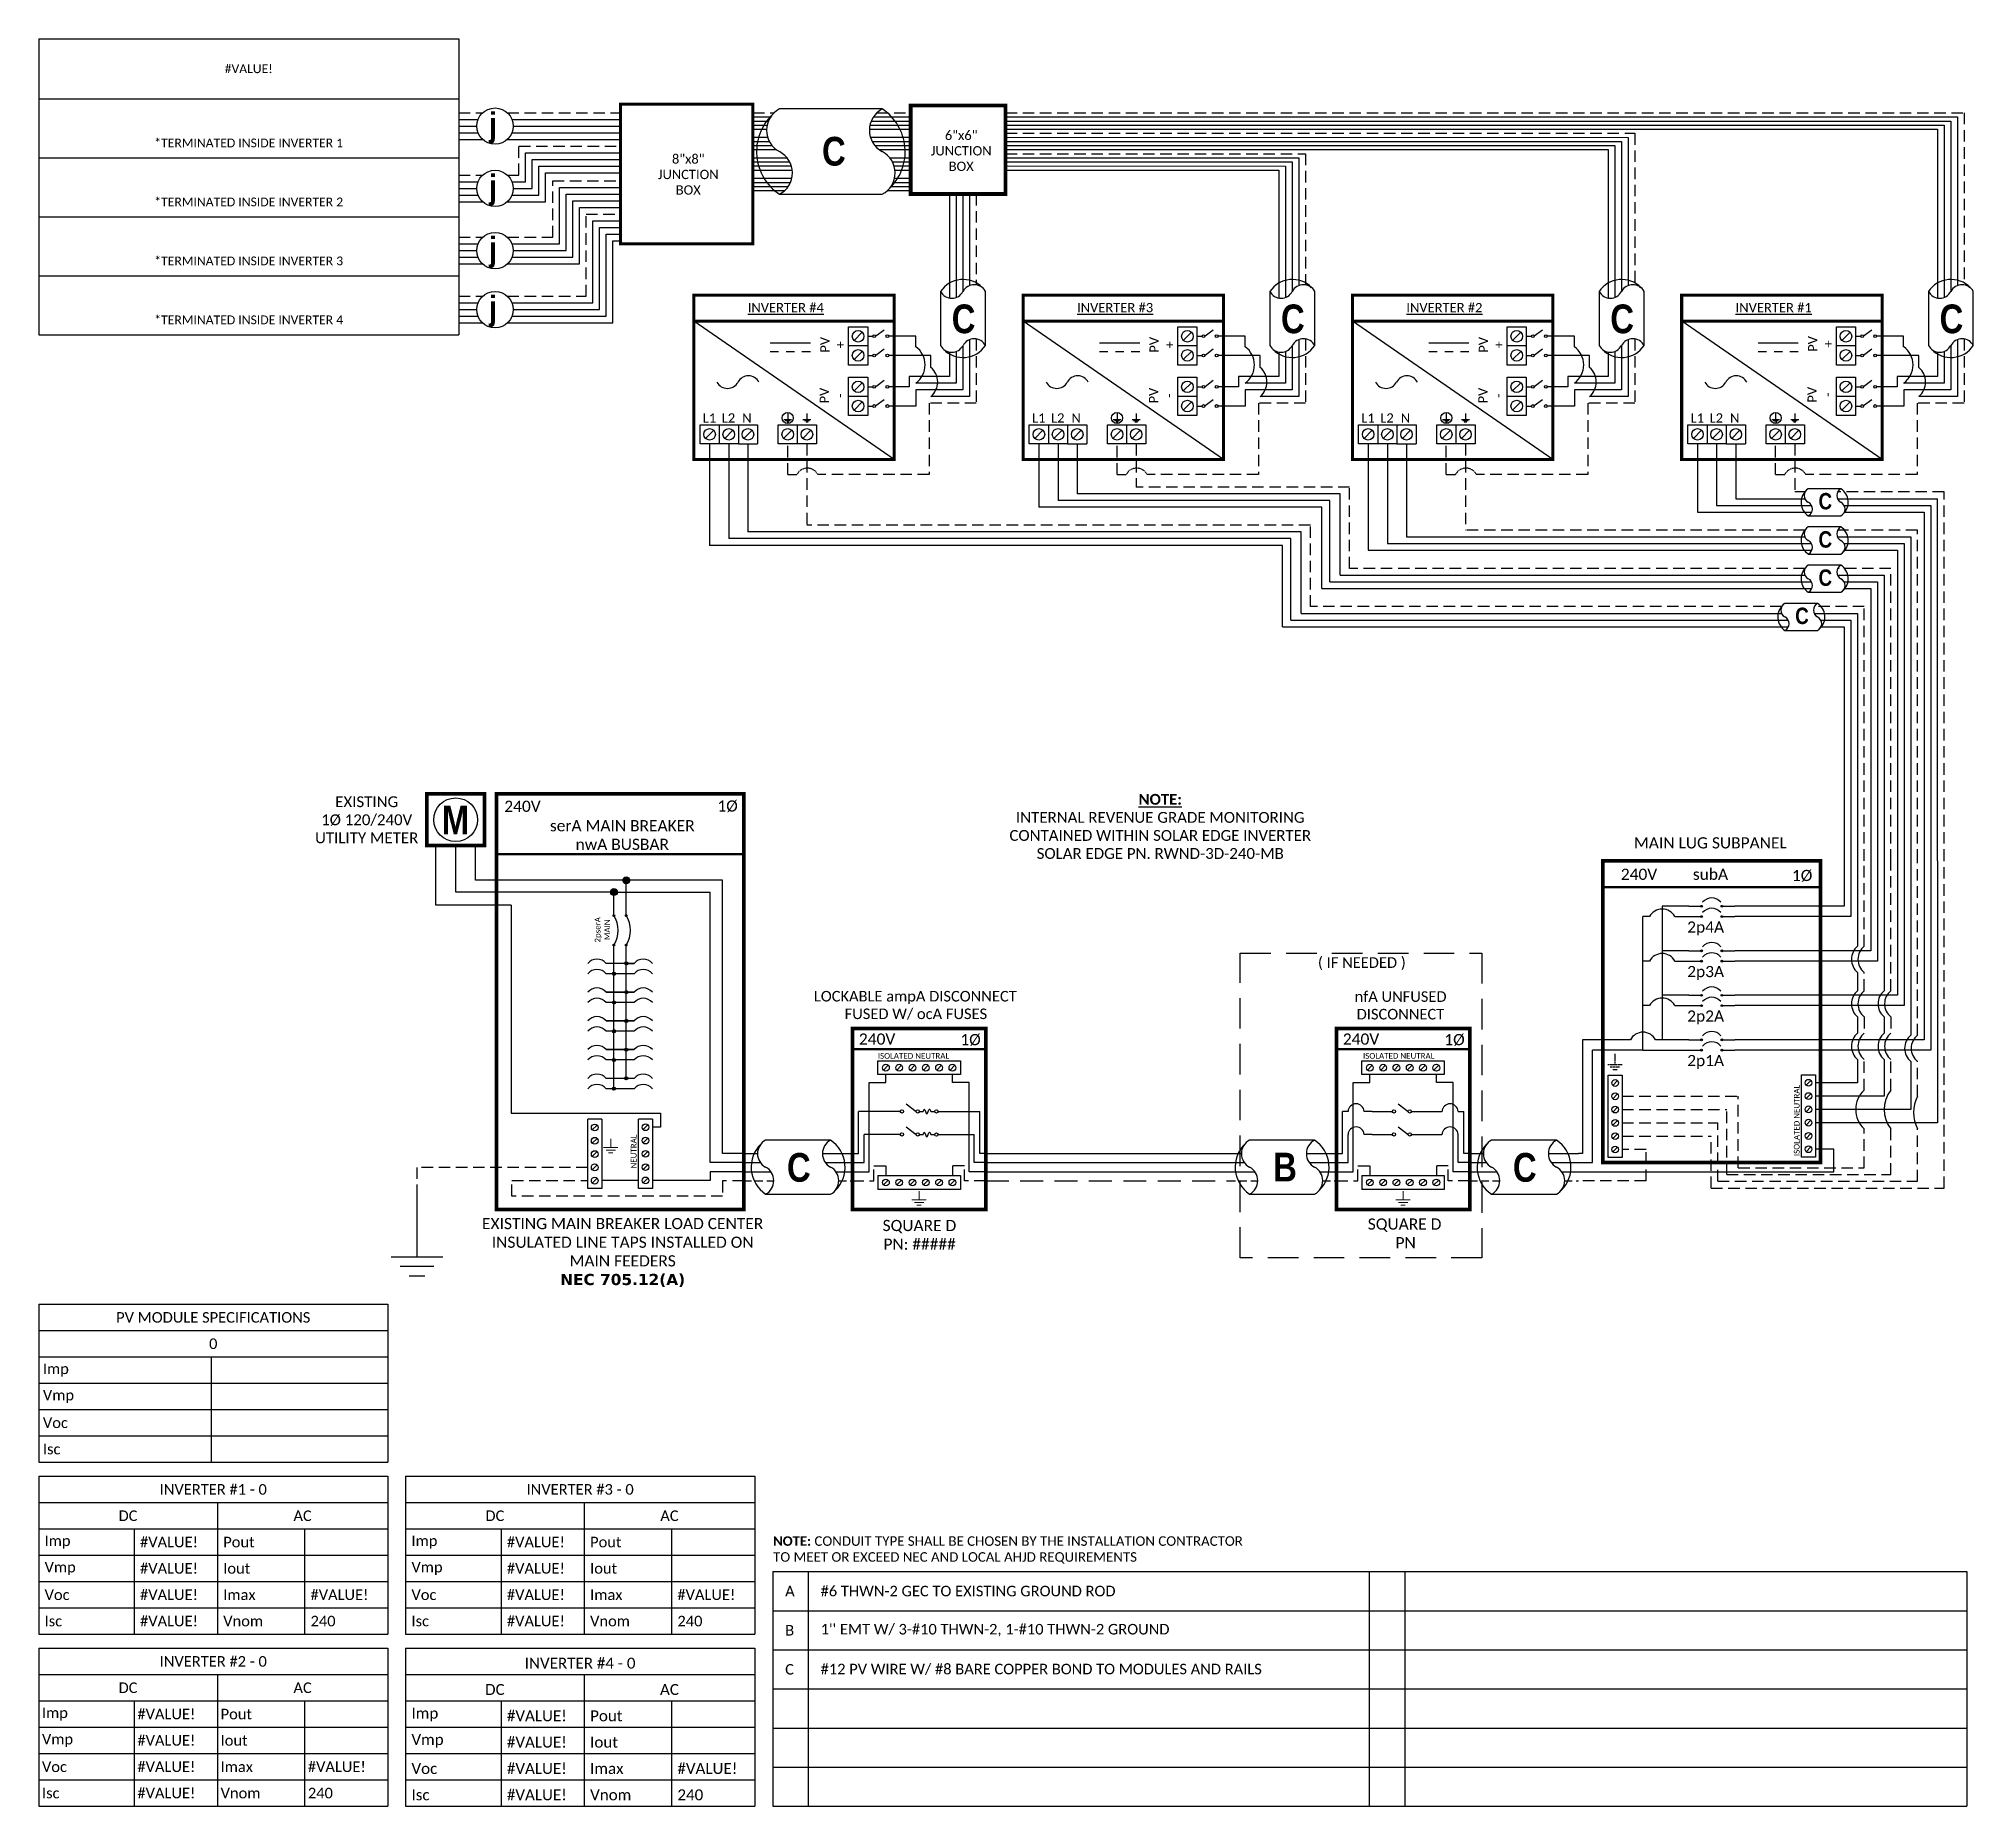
# Model space of a CAD drawing. Header units: feet. Extents: x 19811 to 20443, y 16029 to 16607.
import ezdxf

# ---------------------------------------------------------------- set-up
doc = ezdxf.new("R2010")
doc.units = ezdxf.units.FT
doc.header["$MEASUREMENT"] = 0
doc.linetypes.add('DASHED', pattern=[0.75, 0.5, -0.25])
doc.linetypes.add('HIDDEN', pattern=[0.375, 0.25, -0.125])
for name, color, linetype in [('ONE LINE BLOCKS', 7, 'Continuous'), ('TABLES', 7, 'Continuous'), ('TEXT', 7, 'Continuous'), ('Z - TITLEBLOCK TXT', 7, 'Continuous')]:
    doc.layers.add(name, color=color, linetype=linetype)
doc.styles.add('ONE LINE TXT', font='techb___.ttf')
doc.styles.get("Standard").update_dxf_attribs({"font": 'calibri.ttf'})

msp = doc.modelspace()

# ---------------------------------------------------------------- texts
at = {"color": 1, "linetype": 'Continuous'}
for s, p in [('%%UINVERTER #4', (20042.47, 16517.73)), ('%%UINVERTER #3', (20150.17, 16517.73)), ('%%UINVERTER #2', (20257.87, 16517.73)), ('%%UINVERTER #1', (20365.57, 16517.73))]:
    msp.add_text(s, height=3.0435, dxfattribs=at).set_placement(p)
at = {"color": 1, "linetype": 'Continuous', "attachment_point": 1, "style": 'ONE LINE TXT'}
for s, insert, char_height in [('{\\W1;\\C256;j}', (19957.9, 16583.1), 7.8078), ('{\\W1;\\C256;C}', (20066.76, 16575.1), 9.3833), ('{\\W1;\\C256;j}', (19957.9, 16562.74), 7.8078), ('{\\W1;\\C256;j}', (19957.9, 16542.38), 7.8078), ('{\\W1;\\C256;j}', (19957.9, 16523.09), 7.8078), ('{\\W1;\\C256;C}', (20109.18, 16520.27), 9.3833), ('{\\W1;\\C256;C}', (20216.87, 16520.27), 9.3833), ('{\\W1;\\C256;C}', (20324.57, 16520.27), 9.3833), ('{\\W1;\\C256;C}', (20432.27, 16520.27), 9.3833), ('{\\W1;\\C256;C}', (20392.68, 16458.61), 5.3651), ('{\\W1;\\C256;C}', (20392.68, 16446.1), 5.3651), ('{\\W1;\\C256;C}', (20392.68, 16433.6), 5.3651), ('{\\W1;\\C256;C}', (20385.05, 16421.1), 5.3651), ('{\\W1;\\C256;C}', (20055.29, 16242.69), 9.3833), ('{\\W1;\\C256;C}', (20292.72, 16242.69), 9.3833)]:
    msp.add_mtext_dynamic_manual_height_columns(s, width=0.1385, gutter_width=2.13, heights=[0], dxfattribs=dict(at, insert=insert, char_height=char_height))
at = {"color": 1, "insert": (20112.28, 16570.54), "char_height": 3.0435, "width": 0.3967, "attachment_point": 5}
msp.add_mtext('6"x6"  JUNCTION BOX  ', dxfattribs=at)
at = {"color": 1, "attachment_point": 5}
for s, width, gutter_width, insert, char_height in [('8"x8"  JUNCTION BOX ', 0.4767, 7.17, (20023.01, 16562.8), 3.0435), ('L1', 0.1481, 0.75, (20029.94, 16483.13), 3.043), ('L2', 0.1481, 0.75, (20036.15, 16483.16), 3.043), ('N', 0.1481, 0.75, (20042.19, 16483.11), 3.04), ('L1', 0.1481, 0.75, (20137.64, 16483.13), 3.043), ('L2', 0.1481, 0.75, (20143.85, 16483.16), 3.043), ('N', 0.1481, 0.75, (20149.89, 16483.11), 3.04), ('L1', 0.1481, 0.75, (20245.34, 16483.13), 3.043), ('L2', 0.1481, 0.75, (20251.55, 16483.16), 3.043), ('N', 0.1481, 0.75, (20257.59, 16483.11), 3.04), ('L1', 0.1481, 0.75, (20353.04, 16483.13), 3.043), ('L2', 0.1481, 0.75, (20359.25, 16483.16), 3.043), ('N', 0.1481, 0.75, (20365.29, 16483.11), 3.04)]:
    msp.add_mtext_dynamic_manual_height_columns(s, width=width, gutter_width=gutter_width, heights=[0], dxfattribs=dict(at, insert=insert, char_height=char_height))
at = {"color": 1, "char_height": 3.043, "attachment_point": 5, "rotation": 90}
for s, width, insert in [('PV +', 2.8378, (20070.22, 16507.09)), ('PV +', 2.8378, (20177.92, 16507.09)), ('PV +', 2.8378, (20285.62, 16507.09)), ('PV +', 2.8378, (20393.32, 16507.37)), ('PV -', 2.8013, (20070.04, 16490.47)), ('PV -', 2.8013, (20177.73, 16490.47)), ('PV -', 2.8013, (20285.43, 16490.47)), ('PV -', 2.8013, (20393.13, 16490.75))]:
    msp.add_mtext_dynamic_manual_height_columns(s, width=width, gutter_width=0.75, heights=[0], dxfattribs=dict(at, insert=insert))
at = {"color": 10, "insert": (20050.75, 16117.32), "char_height": 3.10896, "attachment_point": 1}
msp.add_mtext_dynamic_manual_height_columns('\\A1;{\\fCalibri|b1|i0|c0|p34;NOTE:} {\\A0;\\H1.0052x;CONDUIT TYPE SHALL BE CHOSEN BY THE INSTALLATION CONTRACTOR\\PTO MEET OR EXCEED NEC AND LOCAL AHJD REQUIREMENTS}', width=164.3528, gutter_width=0, heights=[9.89], dxfattribs=at)

# ---------------------------------------------------------------- blocks, each defined once
blk = doc.blocks.new('4inverterSub')
at = {"layer": 'ONE LINE BLOCKS', "linetype": 'Continuous'}
h = blk.add_hatch(color=1, dxfattribs=at)
h.dxf.hatch_style = 1
edge = h.paths.add_edge_path()
edge.add_arc((40.28, 89.85), 0.291, 0, 360)
h = blk.add_hatch(color=1, dxfattribs=at)
h.dxf.hatch_style = 1
edge = h.paths.add_edge_path()
edge.add_arc((46.96, 89.85), 0.291, 0, 360)
h = blk.add_hatch(color=1, dxfattribs=at)
h.dxf.hatch_style = 1
edge = h.paths.add_edge_path()
edge.add_arc((40.28, 86.47), 0.291, 0, 360)
h = blk.add_hatch(color=1, dxfattribs=at)
h.dxf.hatch_style = 1
edge = h.paths.add_edge_path()
edge.add_arc((46.96, 86.47), 0.291, 0, 360)
h = blk.add_hatch(color=1, dxfattribs=at)
h.dxf.hatch_style = 1
edge = h.paths.add_edge_path()
edge.add_arc((40.28, 75.29), 0.291, 0, 360)
h = blk.add_hatch(color=1, dxfattribs=at)
h.dxf.hatch_style = 1
edge = h.paths.add_edge_path()
edge.add_arc((40.28, 71.91), 0.291, 0, 360)
h = blk.add_hatch(color=1, dxfattribs=at)
h.dxf.hatch_style = 1
edge = h.paths.add_edge_path()
edge.add_arc((46.96, 75.29), 0.291, 0, 360)
h = blk.add_hatch(color=1, dxfattribs=at)
h.dxf.hatch_style = 1
edge = h.paths.add_edge_path()
edge.add_arc((46.96, 71.91), 0.291, 0, 360)
h = blk.add_hatch(color=1, dxfattribs=at)
h.dxf.hatch_style = 1
edge = h.paths.add_edge_path()
edge.add_arc((40.28, 60.73), 0.291, 0, 360)
h = blk.add_hatch(color=1, dxfattribs=at)
h.dxf.hatch_style = 1
edge = h.paths.add_edge_path()
edge.add_arc((40.28, 57.35), 0.291, 0, 360)
h = blk.add_hatch(color=1, dxfattribs=at)
h.dxf.hatch_style = 1
edge = h.paths.add_edge_path()
edge.add_arc((46.96, 60.73), 0.291, 0, 360)
h = blk.add_hatch(color=1, dxfattribs=at)
h.dxf.hatch_style = 1
edge = h.paths.add_edge_path()
edge.add_arc((46.96, 57.35), 0.291, 0, 360)
h = blk.add_hatch(color=1, dxfattribs=at)
h.dxf.hatch_style = 1
edge = h.paths.add_edge_path()
edge.add_arc((40.28, 46.17), 0.291, 0, 360)
h = blk.add_hatch(color=1, dxfattribs=at)
h.dxf.hatch_style = 1
edge = h.paths.add_edge_path()
edge.add_arc((46.96, 46.17), 0.291, 0, 360)
h = blk.add_hatch(color=1, dxfattribs=at)
h.dxf.hatch_style = 1
edge = h.paths.add_edge_path()
edge.add_arc((40.28, 42.79), 0.291, 0, 360)
h = blk.add_hatch(color=1, dxfattribs=at)
h.dxf.hatch_style = 1
edge = h.paths.add_edge_path()
edge.add_arc((46.96, 42.79), 0.291, 0, 360)
at = {"color": 7, "linetype": 'Continuous'}
for p, q in [((86.96, 104.75), (86.96, 89.85)), ((95.66, 104.75), (95.66, 75.29)), ((104.36, 104.75), (104.36, 60.73)), ((113.06, 104.75), (113.06, 46.17)), ((36.09, 89.85), (27.43, 89.85)), ((27.43, 89.85), (27.43, 75.29)), ((86.96, 89.85), (51.15, 89.85)), ((36.09, 75.29), (27.43, 75.29)), ((27.43, 75.29), (27.43, 60.73)), ((95.66, 75.29), (51.15, 75.29)), ((36.09, 60.73), (27.43, 60.73)), ((27.43, 60.73), (27.43, 46.17)), ((104.36, 60.73), (51.15, 60.73)), ((17.02, 46.17), (1.34, 46.17)), ((1.34, 46.17), (1.34, 9)), ((36.09, 46.17), (25.26, 46.17)), ((113.06, 46.17), (51.15, 46.17)), ((1.34, 9), (0, 9))]:
    blk.add_line(p, q, dxfattribs=at)
at = {"color": 10, "linetype": 'Continuous'}
for p, q in [((89.14, 104.75), (89.14, 86.47)), ((97.84, 104.75), (97.84, 71.91)), ((106.54, 104.75), (106.54, 57.35)), ((115.24, 104.75), (115.24, 42.79)), ((21.14, 71.91), (21.14, 86.47)), ((23.31, 86.47), (21.14, 86.47)), ((31.55, 86.47), (36.09, 86.47)), ((89.14, 86.47), (51.15, 86.47)), ((21.14, 57.35), (21.14, 71.91)), ((23.31, 71.91), (21.14, 71.91)), ((31.55, 71.91), (36.09, 71.91)), ((97.84, 71.91), (51.15, 71.91)), ((21.14, 42.79), (21.14, 57.35)), ((23.31, 57.35), (21.14, 57.35)), ((31.55, 57.35), (36.09, 57.35)), ((106.54, 57.35), (51.15, 57.35)), ((21.14, 42.79), (4.63, 42.79)), ((4.63, 6), (4.63, 42.79)), ((21.14, 42.79), (36.09, 42.79)), ((115.24, 42.79), (51.15, 42.79)), ((0, 6), (4.63, 6))]:
    blk.add_line(p, q, dxfattribs=at)
at = {"color": 253, "linetype": 'Continuous'}
for p, q in [((91.31, 104.75), (91.31, 76.78)), ((100.01, 104.75), (100.01, 62.22)), ((108.71, 104.75), (108.71, 47.66)), ((117.41, 104.75), (117.41, 19.06)), ((91.31, 68.22), (91.31, 62.22)), ((91.31, 53.66), (91.31, 48.33)), ((100.01, 53.66), (100.01, 48.33)), ((91.31, 39.78), (91.31, 32.11)), ((100.01, 39.78), (100.01, 27.76)), ((108.71, 39.1), (108.71, 23.41)), ((91.31, 32.11), (77.54, 32.11)), ((100.01, 27.76), (77.54, 27.76)), ((108.71, 23.41), (77.54, 23.41)), ((117.41, 19.06), (77.54, 19.06)), ((83.55, 10.36), (77.54, 10.36)), ((83.55, 3), (83.55, 10.36)), ((0, 3), (83.55, 3))]:
    blk.add_line(p, q, dxfattribs=at)
at = {"color": 10, "linetype": 'Continuous'}
for centre in [(27.43, 84.31), (27.43, 69.75), (27.43, 55.19)]:
    blk.add_arc(centre, 4.65, 27.66392, 152.33608, dxfattribs=at)
at = {"color": 253, "linetype": 'Continuous'}
for centre in [(94.89, 72.5), (94.89, 57.94), (103.59, 57.94), (94.89, 44.05), (103.59, 44.05), (112.29, 43.38)]:
    blk.add_arc(centre, 5.58, 129.92155, 230.07845, dxfattribs=at)
at = {"color": 7, "linetype": 'Continuous'}
blk.add_arc((21.14, 44.01), 4.65, 27.66392, 152.33608, dxfattribs=at)
at = {"layer": 'ONE LINE BLOCKS', "lineweight": 50}
blk.add_line((8.04, 96.05), (79.2, 96.05), dxfattribs=at)
at = {"layer": 'ONE LINE BLOCKS', "lineweight": 50, "const_width": 1.19}
blk.add_lwpolyline([(8.04, 6.01), (8.04, 104.75), (79.2, 104.75), (79.2, 6.01)], close=True, dxfattribs=at)
at = {"layer": 'TEXT', "color": 92, "linetype": 'HIDDEN', "ltscale": 15}
for p, q in [((93.49, 76.78), (93.49, 104.75)), ((102.19, 62.22), (102.19, 104.75)), ((110.89, 47.66), (110.89, 104.75)), ((119.59, -2.31), (119.59, 104.75)), ((93.49, 62.22), (93.49, 68.22)), ((93.49, 53.66), (93.49, 48.33)), ((102.19, 53.66), (102.19, 48.33)), ((93.49, 29.7), (93.49, 39.78)), ((102.19, 29.7), (102.19, 39.78)), ((110.89, 27.68), (110.89, 39.1)), ((14.31, 27.69), (52.3, 27.69)), ((52.3, 4.26), (52.3, 27.69)), ((14.31, 23.34), (48.52, 23.34)), ((14.31, 18.99), (45.6, 18.99)), ((45.6, -0.12), (45.6, 18.99)), ((48.52, 2.06), (48.52, 23.34)), ((14.31, 14.64), (43.39, 14.64)), ((43.39, -2.31), (43.39, 14.64)), ((93.49, 4.26), (93.49, 17.01)), ((102.19, 2.06), (102.19, 17.01)), ((110.89, -0.12), (110.89, 17.01)), ((22.14, 10.28), (14.31, 10.28)), ((22.14, 0), (22.14, 10.28)), ((22.14, 0), (0, 0)), ((48.52, 2.06), (102.19, 2.06)), ((52.3, 4.26), (93.49, 4.26)), ((43.39, -2.31), (119.59, -2.31)), ((45.6, -0.12), (110.89, -0.12))]:
    blk.add_line(p, q, dxfattribs=at)
at = {"layer": 'TEXT', "color": 92, "linetype": 'HIDDEN', "flags": 128}
for points in [[(9.6, 38.13), (14.28, 38.13)], [(11.94, 41.63), (11.94, 38.13)], [(13.47, 37.26), (10.41, 37.26)], [(12.65, 36.39), (11.22, 36.39)]]:
    blk.add_lwpolyline(points, dxfattribs=at)
at = {"layer": 'TEXT', "color": 92, "linetype": 'Continuous', "ltscale": 4}
for centre, radius, start, end in [((96.96, 72.5), 5.51, 129.05896, 230.94104), ((96.96, 57.94), 5.51, 129.05896, 230.94104), ((105.66, 57.94), 5.51, 129.05896, 230.94104), ((96.96, 44.05), 5.51, 129.05896, 230.94104), ((105.66, 44.05), 5.51, 129.05896, 230.94104), ((114.36, 43.38), 5.51, 129.05896, 230.94104), ((99.38, 23.36), 8.66, 132.88463, 227.11537), ((110.44, 23.36), 10.41, 142.44784, 217.55216), ((121.75, 22.35), 12.1, 153.82928, 206.17072)]:
    blk.add_arc(centre, radius, start, end, dxfattribs=at)
at = {"layer": 'Z - TITLEBLOCK TXT', "color": 1, "linetype": 'Continuous'}
for p, q in [((9.77, 7.69), (9.77, 34.63)), ((9.77, 34.63), (14.31, 34.63)), ((14.31, 34.63), (14.31, 7.69)), ((73, 7.76), (73, 34.71)), ((73, 34.71), (77.54, 34.71)), ((77.54, 34.71), (77.54, 7.76)), ((14.31, 7.69), (9.77, 7.69)), ((77.54, 7.76), (73, 7.76))]:
    blk.add_line(p, q, dxfattribs=at)
at = {"layer": 'Z - TITLEBLOCK TXT', "color": 4, "linetype": 'Continuous'}
for p, q in [((12.83, 32.82), (11.25, 31.25)), ((76.06, 32.9), (74.49, 31.32)), ((12.83, 28.47), (11.25, 26.9)), ((76.06, 28.54), (74.49, 26.97)), ((12.83, 24.12), (11.25, 22.55)), ((12.83, 19.77), (11.25, 18.2)), ((76.06, 24.19), (74.49, 22.62)), ((76.06, 19.84), (74.49, 18.27)), ((12.83, 15.42), (11.25, 13.85)), ((76.06, 15.49), (74.49, 13.92)), ((12.83, 11.07), (11.25, 9.5)), ((76.06, 11.14), (74.49, 9.57))]:
    blk.add_line(p, q, dxfattribs=at)
at = {"layer": 'Z - TITLEBLOCK TXT', "color": 1, "linetype": 'Continuous', "flags": 128}
for points in [[(36.09, 89.85), (40.28, 89.85)], [(36.09, 89.85), (40.28, 89.85)], [(46.96, 89.85), (51.15, 89.85)], [(36.09, 86.47), (40.28, 86.47)], [(36.09, 86.47), (40.28, 86.47)], [(46.96, 86.47), (51.15, 86.47)], [(36.09, 75.29), (40.28, 75.29)], [(36.09, 75.29), (40.28, 75.29)], [(36.09, 71.91), (40.28, 71.91)], [(36.09, 71.91), (40.28, 71.91)], [(46.96, 75.29), (51.15, 75.29)], [(46.96, 71.91), (51.15, 71.91)], [(36.09, 60.73), (40.28, 60.73)], [(36.09, 60.73), (40.28, 60.73)], [(36.09, 57.35), (40.28, 57.35)], [(36.09, 57.35), (40.28, 57.35)], [(46.96, 60.73), (51.15, 60.73)], [(46.96, 57.35), (51.15, 57.35)], [(36.09, 46.17), (40.28, 46.17)], [(36.09, 46.17), (40.28, 46.17)], [(46.96, 46.17), (51.15, 46.17)], [(36.09, 42.79), (40.28, 42.79)], [(36.09, 42.79), (40.28, 42.79)], [(46.96, 42.79), (51.15, 42.79)]]:
    blk.add_lwpolyline(points, dxfattribs=at)
at = {"layer": 'Z - TITLEBLOCK TXT', "color": 1, "linetype": 'Continuous'}
for centre in [(40.28, 89.85), (46.96, 89.85), (40.28, 86.47), (46.96, 86.47), (40.28, 75.29), (40.28, 71.91), (46.96, 75.29), (46.96, 71.91), (40.28, 60.73), (40.28, 57.35), (46.96, 60.73), (46.96, 57.35), (40.28, 46.17), (46.96, 46.17), (40.28, 42.79), (46.96, 42.79)]:
    blk.add_circle(centre, 0.291, dxfattribs=at)
at = {"layer": 'Z - TITLEBLOCK TXT', "color": 4, "linetype": 'Continuous'}
for centre in [(12.04, 32.04), (75.27, 32.11), (12.04, 27.69), (75.27, 27.76), (12.04, 23.34), (12.04, 18.99), (75.27, 23.41), (75.27, 19.06), (12.04, 14.64), (75.27, 14.71), (12.04, 10.28), (75.27, 10.36)]:
    blk.add_circle(centre, 1.11, dxfattribs=at)
at = {"layer": 'Z - TITLEBLOCK TXT', "color": 1, "linetype": 'Continuous'}
for centre in [(43.62, 88.65), (43.62, 85.27), (43.62, 74.09), (43.62, 70.71), (43.62, 59.53), (43.62, 56.15), (43.62, 44.97), (43.62, 41.59)]:
    blk.add_arc(centre, 3.93, 40.3392, 139.6608, dxfattribs=at)
at = {"layer": 'TABLES', "color": 1, "linetype": 'Continuous'}
for s, p in [('2p4A', (35.59, 81.23)), ('2p3A', (35.59, 66.67)), ('2p2A', (35.59, 52.11)), ('2p1A', (35.59, 37.55))]:
    blk.add_text(s, height=3.658, dxfattribs=at).set_placement(p)
at = {"layer": 'TABLES', "color": 4, "linetype": 'Continuous'}
blk.add_text('ISOLATED NEUTRAL', height=1.8743, rotation=90, dxfattribs=at).set_placement((72.35, 8.12))
at = {"layer": 'TEXT', "color": 1, "attachment_point": 5}
for s, width, gutter_width, insert, char_height in [('MAIN LUG SUBPANEL ', 62.3984, 7.17, (43.17, 110.58), 3.6576), ('240V', 0.1481, 0.75, (19.83, 100.3), 3.658), ('subA', 0.1481, 0.75, (43.21, 100.3), 3.658), ('1Ø', 0.1481, 0.75, (73.19, 99.79), 3.658)]:
    blk.add_mtext_dynamic_manual_height_columns(s, width=width, gutter_width=gutter_width, heights=[0], dxfattribs=dict(at, insert=insert, char_height=char_height))
blk = doc.blocks.new('*U15')
at = {"color": 7, "linetype": 'Continuous'}
for p, q in [((-7.14, 13.31), (-28.39, 13.31)), ((-28.39, -4.31), (-7.14, -4.31))]:
    blk.add_line(p, q, dxfattribs=at)
at = {"color": 7}
for p, q in [((-35.53, 9), (-31.05, 9)), ((-9.81, 9), (0, 9))]:
    blk.add_line(p, q, dxfattribs=at)
at = {"color": 10}
for p, q in [((-35.53, 6), (-30.11, 6)), ((-8.87, 6), (0, 6))]:
    blk.add_line(p, q, dxfattribs=at)
at = {"color": 253}
for p, q in [((-35.53, 3), (-26.66, 3)), ((-5.41, 3), (0, 3))]:
    blk.add_line(p, q, dxfattribs=at)
at = {"color": 92, "linetype": 'HIDDEN', "ltscale": 10}
for p, q in [((-4.48, 0), (0, 0)), ((-35.53, 0), (-25.72, 0))]:
    blk.add_line(p, q, dxfattribs=at)
at = {"linetype": 'Continuous'}
for centre, start, end in [((-26.08, 8.91), 117.66392, 242.33608), ((-4.83, 8.91), 117.66392, 242.33608), ((-30.7, 0.09), 297.66392, 62.33608), ((-9.45, 0.09), 297.66392, 62.33608)]:
    blk.add_arc(centre, 4.98, start, end, dxfattribs=at)
at = {"color": 7, "linetype": 'Continuous'}
for centre, start, end in [((-12.99, 4.5), 313.97324, 56.42648), ((-22.54, 4.5), 133.97324, 236.42648)]:
    blk.add_arc(centre, 10.58, start, end, dxfattribs=at)
blk = doc.blocks.new('*U24')
at = {"lineweight": 50}
blk.add_line((-43.61, 43.06), (0, 43.06), dxfattribs=at)
at = {"color": 1, "linetype": 'Continuous'}
for p, q in [((-35.27, 34.78), (-35.27, 39.32)), ((-35.27, 39.32), (-8.32, 39.32)), ((-8.32, 39.32), (-8.32, 34.78)), ((-8.32, 34.78), (-35.27, 34.78)), ((-26.07, 25.18), (-22.81, 22.74)), ((-21.73, 22.73), (-20.49, 22.73)), ((-17.94, 22.73), (-16.7, 22.73)), ((-26.07, 17.65), (-22.81, 15.2)), ((-21.73, 15.2), (-20.49, 15.2)), ((-17.94, 15.2), (-16.7, 15.2)), ((-35.27, 1.76), (-8.32, 1.76)), ((-35.27, 1.76), (-35.27, -2.78)), ((-8.32, 1.76), (-8.32, -2.78)), ((-8.32, -2.78), (-35.27, -2.78))]:
    blk.add_line(p, q, dxfattribs=at)
at = {"color": 253, "linetype": 'Continuous'}
for p, q in [((-38.16, 3), (-38.16, 32.17)), ((-38.16, 32.17), (-32.67, 32.17)), ((-32.67, 32.17), (-32.67, 34.78)), ((-10.92, 32.17), (-10.92, 34.78)), ((-5.43, 32.17), (-10.92, 32.17)), ((-5.43, 3), (-5.43, 32.17)), ((-43.61, 3), (-38.16, 3)), ((0, 3), (-5.43, 3))]:
    blk.add_line(p, q, dxfattribs=at)
at = {"color": 4, "linetype": 'Continuous'}
for p, q in [((-31.89, 37.83), (-33.46, 36.26)), ((-27.53, 37.83), (-29.11, 36.26)), ((-23.18, 37.83), (-24.76, 36.26)), ((-18.83, 37.83), (-20.41, 36.26)), ((-14.48, 37.83), (-16.06, 36.26)), ((-10.13, 37.83), (-11.7, 36.26)), ((-31.89, 0.28), (-33.46, -1.3)), ((-27.53, 0.28), (-29.11, -1.3)), ((-23.18, 0.28), (-24.76, -1.3)), ((-18.83, 0.28), (-20.41, -1.3)), ((-14.48, 0.28), (-16.06, -1.3)), ((-10.13, 0.28), (-11.7, -1.3))]:
    blk.add_line(p, q, dxfattribs=at)
at = {"color": 7, "linetype": 'Continuous'}
for p, q in [((-27.97, 22.73), (-41.66, 22.73)), ((-41.66, 9), (-41.66, 22.73)), ((-15.62, 22.73), (-1.93, 22.73)), ((-1.93, 9), (-1.93, 22.73))]:
    blk.add_line(p, q, dxfattribs=at)
at = {"color": 10, "linetype": 'Continuous'}
for p, q in [((-27.97, 15.2), (-39.8, 15.2)), ((-39.8, 6), (-39.8, 15.2)), ((-15.62, 15.2), (-3.79, 15.19)), ((-3.79, 6), (-3.79, 15.2)), ((-43.61, 6), (-39.8, 6)), ((0, 6), (-3.79, 6))]:
    blk.add_line(p, q, dxfattribs=at)
at = {"color": 7}
for p, q in [((-43.61, 9), (-41.66, 9)), ((0, 9), (-1.93, 9))]:
    blk.add_line(p, q, dxfattribs=at)
at = {"color": 92, "linetype": 'HIDDEN', "ltscale": 15}
for p, q in [((-43.61, 0), (-36.58, 0)), ((-36.58, 0), (-36.58, 4.9)), ((-36.58, 4.9), (-32.67, 4.9)), ((-32.67, 4.9), (-32.67, 1.76)), ((-7.01, 4.9), (-10.92, 4.9)), ((-10.92, 4.9), (-10.92, 1.76)), ((-7.01, 0), (-7.01, 4.9)), ((0, 0), (-7.01, 0))]:
    blk.add_line(p, q, dxfattribs=at)
at = {"lineweight": 50, "const_width": 1.19}
blk.add_lwpolyline([(-43.61, -9.34), (-43.61, 49.84), (0, 49.84), (0, -9.34)], close=True, dxfattribs=at)
at = {"color": 92, "linetype": 'Continuous', "lineweight": 5, "ltscale": 0.05, "flags": 128}
for points in [[(-24.14, -6.17), (-19.45, -6.17)], [(-21.8, -3.32), (-21.8, -6.17)], [(-20.27, -7.03), (-23.32, -7.03)], [(-21.08, -7.9), (-22.51, -7.9)]]:
    blk.add_lwpolyline(points, dxfattribs=at)
at = {"color": 4, "linetype": 'Continuous'}
for centre in [(-32.67, 37.05), (-28.32, 37.05), (-23.97, 37.05), (-19.62, 37.05), (-15.27, 37.05), (-10.92, 37.05), (-32.67, -0.51), (-28.32, -0.51), (-23.97, -0.51), (-19.62, -0.51), (-15.27, -0.51), (-10.92, -0.51)]:
    blk.add_circle(centre, 1.11, dxfattribs=at)
at = {"color": 1, "linetype": 'Continuous'}
for centre in [(-27.43, 22.73), (-22.27, 22.73), (-16.16, 22.73), (-27.43, 15.2), (-22.27, 15.2), (-16.16, 15.19)]:
    blk.add_circle(centre, 0.541, dxfattribs=at)
for points in [[(-20.49, 22.73), (-20.12, 23.49), (-19.22, 21.97), (-18.39, 23.49), (-17.94, 22.73)], [(-20.49, 15.2), (-20.12, 15.96), (-19.22, 14.43), (-18.39, 15.96), (-17.94, 15.2)]]:
    blk.add_spline(points, degree=3, dxfattribs=at)
at = {"color": 7}
blk.add_blockref('*U15', (-43.61, 0), dxfattribs=at)
at = {"color": 4, "linetype": 'Continuous'}
blk.add_text('ISOLATED NEUTRAL', height=1.8743, dxfattribs=at).set_placement((-35.32, 39.97))
at = {"color": 1}
for s, width, gutter_width, heights, insert, char_height, attachment_point in [('\\A1;\\pi2.6661;LOCKABLE ampA DISCONNECT \\P\\pi12.722;FUSED W/ ocA FUSES', 71.8931, 92.23, [18.56], (-58.88, 62.16), 3.4544, 1), ('240V', 0.1481, 0.75, [0], (-35.55, 46.4), 3.658, 5), ('1Ø', 0.1481, 0.75, [0], (-4.98, 46.1), 3.658, 5), ('\\A1;\\pi5.5987,t23.887;SQUARE D\\P\\pi5.8899,t24.178;PN: #####', 35.0816, 28.88, [13.54], (-39.35, -12.75), 3.6576, 1)]:
    blk.add_mtext_dynamic_manual_height_columns(s, width=width, gutter_width=gutter_width, heights=heights, dxfattribs=dict(at, insert=insert, char_height=char_height, attachment_point=attachment_point))
blk = doc.blocks.new('lineTapPanel')
at = {"linetype": 'Continuous'}
h = blk.add_hatch(color=254, dxfattribs=at)
h.dxf.hatch_style = 1
edge = h.paths.add_edge_path()
edge.add_arc((-42.47, 94.51), 1.11, 0, 360)
h = blk.add_hatch(color=254, dxfattribs=at)
h.dxf.hatch_style = 1
edge = h.paths.add_edge_path()
edge.add_arc((-38.44, 98.34), 1.11, 0, 360)
h = blk.add_hatch(color=1, dxfattribs=at)
h.dxf.hatch_style = 1
edge = h.paths.add_edge_path()
edge.add_arc((-42.47, 86.8), 0.291, 0, 360)
h = blk.add_hatch(color=1, dxfattribs=at)
h.dxf.hatch_style = 1
edge = h.paths.add_edge_path()
edge.add_arc((-38.44, 86.8), 0.291, 0, 360)
h = blk.add_hatch(color=1, dxfattribs=at)
h.dxf.hatch_style = 1
edge = h.paths.add_edge_path()
edge.add_arc((-42.47, 77.16), 0.291, 0, 360)
h = blk.add_hatch(color=1, dxfattribs=at)
h.dxf.hatch_style = 1
edge = h.paths.add_edge_path()
edge.add_arc((-38.44, 77.16), 0.291, 0, 360)
h = blk.add_hatch(color=1, dxfattribs=at)
h.dxf.hatch_style = 1
edge = h.paths.add_edge_path()
edge.add_arc((-38.44, 71.16), 0.528, 0, 360)
h = blk.add_hatch(color=1, dxfattribs=at)
h.dxf.hatch_style = 1
edge = h.paths.add_edge_path()
edge.add_arc((-42.47, 67.78), 0.528, 0, 360)
h = blk.add_hatch(color=1, dxfattribs=at)
h.dxf.hatch_style = 1
edge = h.paths.add_edge_path()
edge.add_arc((-42.47, 58.38), 0.528, 0, 360)
h = blk.add_hatch(color=1, dxfattribs=at)
h.dxf.hatch_style = 1
edge = h.paths.add_edge_path()
edge.add_arc((-38.44, 61.76), 0.528, 0, 360)
h = blk.add_hatch(color=1, dxfattribs=at)
h.dxf.hatch_style = 1
edge = h.paths.add_edge_path()
edge.add_arc((-38.44, 52.36), 0.528, 0, 360)
h = blk.add_hatch(color=1, dxfattribs=at)
h.dxf.hatch_style = 1
edge = h.paths.add_edge_path()
edge.add_arc((-42.47, 48.98), 0.528, 0, 360)
h = blk.add_hatch(color=1, dxfattribs=at)
h.dxf.hatch_style = 1
edge = h.paths.add_edge_path()
edge.add_arc((-42.47, 39.58), 0.528, 0, 360)
h = blk.add_hatch(color=1, dxfattribs=at)
h.dxf.hatch_style = 1
edge = h.paths.add_edge_path()
edge.add_arc((-38.44, 42.95), 0.528, 0, 360)
h = blk.add_hatch(color=1, dxfattribs=at)
h.dxf.hatch_style = 1
edge = h.paths.add_edge_path()
edge.add_arc((-38.44, 33.55), 0.528, 0, 360)
h = blk.add_hatch(color=1, dxfattribs=at)
h.dxf.hatch_style = 1
edge = h.paths.add_edge_path()
edge.add_arc((-42.47, 30.17), 0.528, 0, 360)
at = {"color": 155, "true_color": 0x647190}
blk.add_line((-80.92, 126.59), (0, 126.59), dxfattribs=at)
at = {"color": 253, "linetype": 'Continuous'}
for p, q in [((-100.73, 90.2), (-100.73, 109.7)), ((-76.04, 90.2), (-100.73, 90.2)), ((-76.04, 90.2), (-76.04, 22.16)), ((-76.04, 22.16), (-27.25, 22.16)), ((-27.25, 22.16), (-27.25, 17.57)), ((-27.25, 17.57), (-29.89, 17.57)), ((-11.01, 0.16), (-29.89, 0.16)), ((0, 3), (-11.01, 3)), ((-11.01, 3), (-11.01, 0.16))]:
    blk.add_line(p, q, dxfattribs=at)
at = {"color": 10, "linetype": 'Continuous'}
for p, q in [((-94.24, 94.51), (-94.24, 109.7)), ((-43.58, 94.51), (-94.24, 94.51)), ((-42.47, 87.09), (-42.47, 93.4)), ((-41.36, 94.51), (-10.98, 94.51)), ((-10.98, 6), (-10.98, 94.51)), ((-42.47, 30.17), (-42.47, 76.87)), ((-35.88, 67.78), (-45.04, 67.78)), ((-35.88, 58.38), (-45.04, 58.38)), ((-35.88, 48.98), (-45.04, 48.98)), ((-35.88, 39.58), (-45.04, 39.58)), ((-35.88, 30.17), (-45.04, 30.17)), ((0, 6), (-10.98, 6))]:
    blk.add_line(p, q, dxfattribs=at)
at = {"color": 7, "linetype": 'Continuous'}
for p, q in [((-87.75, 98.34), (-87.75, 109.7)), ((-39.56, 98.34), (-87.75, 98.34)), ((-38.44, 87.09), (-38.44, 97.23)), ((-6.96, 9), (-6.96, 98.34)), ((-38.44, 61.76), (-38.44, 76.87)), ((-35.88, 71.16), (-45.04, 71.16)), ((-38.44, 71.16), (-35.88, 71.16)), ((-45.04, 61.76), (-35.88, 61.76)), ((-35.88, 61.76), (-45.04, 61.76)), ((-38.44, 52.36), (-38.44, 61.76)), ((-45.04, 52.36), (-35.88, 52.36)), ((-35.88, 52.36), (-45.04, 52.36)), ((-38.44, 42.95), (-38.44, 52.36)), ((-45.04, 42.95), (-35.88, 42.95)), ((-35.88, 42.95), (-45.04, 42.95)), ((-38.44, 33.55), (-38.44, 42.95)), ((-35.88, 33.55), (-45.04, 33.55))]:
    blk.add_line(p, q, dxfattribs=at)
at = {"lineweight": 50}
blk.add_line((-80.92, 106.95), (0, 106.95), dxfattribs=at)
at = {"color": 7}
for p, q in [((-6.96, 98.34), (-37.33, 98.34)), ((0, 9), (-6.96, 9))]:
    blk.add_line(p, q, dxfattribs=at)
at = {"color": 1, "linetype": 'Continuous'}
for p, q in [((-51.03, -2.51), (-51.03, 20.23)), ((-46.49, 20.23), (-51.03, 20.23)), ((-46.49, 20.23), (-46.49, -2.51)), ((-34.43, -2.43), (-34.43, 20.16)), ((-29.89, 20.16), (-34.43, 20.16)), ((-29.89, 20.16), (-29.89, -2.43)), ((-46.49, -2.51), (-51.03, -2.51)), ((-29.89, -2.43), (-34.43, -2.43))]:
    blk.add_line(p, q, dxfattribs=at)
at = {"color": 4, "linetype": 'Continuous'}
for p, q in [((-47.97, 18.28), (-49.55, 16.71)), ((-47.97, 13.93), (-49.55, 12.36)), ((-31.37, 18.35), (-32.94, 16.78)), ((-31.37, 14), (-32.94, 12.43)), ((-47.97, 9.58), (-49.55, 8.01)), ((-31.37, 9.65), (-32.94, 8.08)), ((-47.97, 5.23), (-49.55, 3.66)), ((-47.97, 0.88), (-49.55, -0.69)), ((-31.37, 5.3), (-32.94, 3.73)), ((-31.37, 0.95), (-32.94, -0.62))]:
    blk.add_line(p, q, dxfattribs=at)
at = {"color": 92, "linetype": 'HIDDEN', "ltscale": 15}
for p, q in [((-51.03, 4.44), (-106.89, 4.44)), ((-106.89, 4.44), (-106.89, -4.87)), ((-75.84, -4.96), (-75.84, 0.09)), ((-75.84, 0.09), (-51.03, 0.09)), ((0, 0), (-6.96, 0)), ((-6.96, -4.96), (-75.84, -4.96)), ((-6.96, 0), (-6.96, -4.96))]:
    blk.add_line(p, q, dxfattribs=at)
at = {"color": 92, "linetype": 'Continuous', "ltscale": 15}
blk.add_line((-34.43, 0.09), (-46.49, 0.09), dxfattribs=at)
at = {"color": 92, "ltscale": 15}
blk.add_line((-106.89, -4.87), (-106.89, -24.84), dxfattribs=at)
at = {"lineweight": 50, "const_width": 1.19}
for points in [[(-103.67, 109.7), (-103.67, 126.59), (-84.82, 126.59), (-84.82, 109.7)], [(-80.92, -9.3), (-80.92, 126.59), (0, 126.59), (0, -9.3)]]:
    blk.add_lwpolyline(points, close=True, dxfattribs=at)
at = {"color": 92, "linetype": 'Continuous', "lineweight": 5, "ltscale": 0.05, "flags": 128}
for points in [[(-43.54, 13.81), (-43.54, 10.97)], [(-45.88, 10.97), (-41.2, 10.97)], [(-42.01, 10.1), (-45.07, 10.1)], [(-42.82, 9.23), (-44.25, 9.23)]]:
    blk.add_lwpolyline(points, dxfattribs=at)
at = {"color": 92, "linetype": 'Continuous', "ltscale": 4, "flags": 128}
for points in [[(-115.37, -24.84), (-98.41, -24.84)], [(-101.35, -27.98), (-112.43, -27.98)], [(-104.29, -31.12), (-109.49, -31.12)]]:
    blk.add_lwpolyline(points, dxfattribs=at)
at = {"linetype": 'Continuous'}
blk.add_circle((-94.24, 118.15), 7.15, dxfattribs=at)
at = {"color": 7, "linetype": 'Continuous'}
for centre in [(-42.47, 94.51), (-38.44, 98.34), (-38.44, 98.34)]:
    blk.add_circle(centre, 1.11, dxfattribs=at)
at = {"color": 1, "linetype": 'Continuous'}
for centre, radius in [((-42.47, 86.8), 0.291), ((-38.44, 86.8), 0.291), ((-42.47, 77.16), 0.291), ((-38.44, 77.16), 0.291), ((-38.44, 71.16), 0.528), ((-42.47, 67.78), 0.528), ((-42.47, 58.38), 0.528), ((-38.44, 61.76), 0.528), ((-38.44, 52.36), 0.528), ((-42.47, 48.98), 0.528), ((-42.47, 39.58), 0.528), ((-38.44, 42.95), 0.528), ((-38.44, 33.55), 0.528), ((-42.47, 30.17), 0.528)]:
    blk.add_circle(centre, radius, dxfattribs=at)
at = {"color": 4, "linetype": 'Continuous'}
for centre in [(-48.76, 17.49), (-48.76, 13.14), (-32.16, 17.57), (-32.16, 13.21), (-48.76, 8.79), (-32.16, 8.86), (-48.76, 4.44), (-48.76, 0.09), (-32.16, 4.51), (-32.16, 0.16)]:
    blk.add_circle(centre, 1.11, dxfattribs=at)
at = {"color": 1, "linetype": 'Continuous'}
for centre, radius, start, end in [((-50.14, 81.98), 9.06, 327.87082, 32.12918), ((-46.11, 81.98), 9.06, 327.87082, 32.12918), ((-48.03, 68.62), 3.93, 40.3392, 139.6608), ((-32.88, 68.62), 3.93, 40.3392, 139.6608), ((-48.03, 65.24), 3.93, 40.3392, 139.6608), ((-32.88, 65.24), 3.93, 40.3392, 139.6608), ((-48.03, 59.21), 3.93, 40.3392, 139.6608), ((-48.03, 55.84), 3.93, 40.3392, 139.6608), ((-32.88, 59.21), 3.93, 40.3392, 139.6608), ((-32.88, 55.84), 3.93, 40.3392, 139.6608), ((-48.03, 49.81), 3.93, 40.3392, 139.6608), ((-32.88, 49.81), 3.93, 40.3392, 139.6608), ((-48.03, 46.43), 3.93, 40.3392, 139.6608), ((-48.03, 40.41), 3.93, 40.3392, 139.6608), ((-32.88, 46.43), 3.93, 40.3392, 139.6608), ((-32.88, 40.41), 3.93, 40.3392, 139.6608), ((-48.03, 37.03), 3.93, 40.3392, 139.6608), ((-32.88, 37.03), 3.93, 40.3392, 139.6608), ((-48.03, 31.01), 3.93, 40.3392, 139.6608), ((-32.88, 31.01), 3.93, 40.3392, 139.6608), ((-48.03, 27.63), 3.93, 40.3392, 139.6608), ((-32.88, 27.63), 3.93, 40.3392, 139.6608)]:
    blk.add_arc(centre, radius, start, end, dxfattribs=at)
at = {"color": 253, "linetype": 'Continuous', "style": 'ONE LINE TXT'}
blk.add_text('M', height=9.38, dxfattribs=at).set_placement((-98.8, 113.43))
at = {"color": 4, "linetype": 'Continuous'}
blk.add_text('NEUTRAL', height=1.874, rotation=90, dxfattribs=at).set_placement((-35.08, 4.08))
at = {"color": 1, "attachment_point": 5}
for s, width, gutter_width, heights, insert, char_height in [('EXISTING\\P1Ø 120/240V UTILITY METER', 37.8067, 7.17, [0], (-123.35, 118.13), 3.5433), ('240V', 0.1481, 0.75, [0], (-72.39, 122.54), 3.658), ('1Ø', 0.1481, 0.75, [0], (-5.31, 122.54), 3.658), ('serA MAIN BREAKER\\PnwA BUSBAR', 72.4998, 0.75, [0], (-39.75, 113.14), 3.6576), ('EXISTING MAIN BREAKER LOAD CENTER INSULATED LINE TAPS INSTALLED ON MAIN FEEDERS\\P{\\fVerdana|b1|i0|c0|p34;NEC 705.12(A)}', 98.9176, 7.17, [106.42], (-39.63, -23.42), 3.6576)]:
    blk.add_mtext_dynamic_manual_height_columns(s, width=width, gutter_width=gutter_width, heights=heights, dxfattribs=dict(at, insert=insert, char_height=char_height))
at = {"color": 4, "linetype": 'Continuous', "insert": (-46.25, 82.15), "char_height": 1.874, "attachment_point": 5, "rotation": 90}
blk.add_mtext_dynamic_manual_height_columns('2pserA\\PMAIN', width=0.1481, gutter_width=0.75, heights=[0], dxfattribs=at)
blk = doc.blocks.new('*U26')
at = {"color": 7}
blk.add_blockref('lineTapPanel', (0, 0), dxfattribs=at)
blk = doc.blocks.new('unfusedDisconnect')
at = {"lineweight": 50}
blk.add_line((-43.61, 43.06), (0, 43.06), dxfattribs=at)
at = {"color": 1, "linetype": 'Continuous'}
for p, q in [((-35.27, 34.78), (-35.27, 39.32)), ((-35.27, 39.32), (-8.32, 39.32)), ((-8.32, 39.32), (-8.32, 34.78)), ((-8.32, 34.78), (-35.27, 34.78)), ((-31.89, 22.73), (-25.32, 22.73)), ((-23.43, 25.18), (-20.16, 22.74)), ((-19.08, 22.73), (-11.7, 22.73)), ((-31.89, 15.2), (-25.32, 15.2)), ((-23.43, 17.65), (-20.16, 15.2)), ((-19.08, 15.2), (-11.7, 15.19)), ((-35.27, 1.76), (-8.32, 1.76)), ((-35.27, 1.76), (-35.27, -2.78)), ((-8.32, 1.76), (-8.32, -2.78)), ((-8.32, -2.78), (-35.27, -2.78))]:
    blk.add_line(p, q, dxfattribs=at)
at = {"color": 253, "linetype": 'Continuous'}
for p, q in [((-38.16, 3), (-38.16, 32.17)), ((-38.16, 32.17), (-32.67, 32.17)), ((-32.67, 32.17), (-32.67, 34.78)), ((-10.92, 32.17), (-10.92, 34.78)), ((-5.43, 32.17), (-10.92, 32.17)), ((-5.43, 3), (-5.43, 32.17)), ((-43.61, 3), (-38.16, 3)), ((0, 3), (-5.43, 3))]:
    blk.add_line(p, q, dxfattribs=at)
at = {"color": 4, "linetype": 'Continuous'}
for p, q in [((-31.89, 37.83), (-33.46, 36.26)), ((-27.53, 37.83), (-29.11, 36.26)), ((-23.18, 37.83), (-24.76, 36.26)), ((-18.83, 37.83), (-20.41, 36.26)), ((-14.48, 37.83), (-16.06, 36.26)), ((-10.13, 37.83), (-11.7, 36.26)), ((-31.89, 0.28), (-33.46, -1.3)), ((-27.53, 0.28), (-29.11, -1.3)), ((-23.18, 0.28), (-24.76, -1.3)), ((-18.83, 0.28), (-20.41, -1.3)), ((-14.48, 0.28), (-16.06, -1.3)), ((-10.13, 0.28), (-11.7, -1.3))]:
    blk.add_line(p, q, dxfattribs=at)
at = {"color": 7, "linetype": 'Continuous'}
for p, q in [((-41.66, 9), (-41.66, 22.73)), ((-39.8, 22.73), (-41.66, 22.73)), ((-31.89, 22.73), (-34.52, 22.73)), ((-11.7, 22.73), (-9.07, 22.73)), ((-3.79, 22.73), (-1.93, 22.73)), ((-1.93, 9), (-1.93, 22.73))]:
    blk.add_line(p, q, dxfattribs=at)
at = {"color": 10, "linetype": 'Continuous'}
for p, q in [((-39.8, 6), (-39.8, 15.2)), ((-31.89, 15.2), (-34.52, 15.2)), ((-11.7, 15.2), (-9.07, 15.2)), ((-3.79, 6), (-3.79, 15.2)), ((-43.61, 6), (-39.8, 6)), ((0, 6), (-3.79, 6))]:
    blk.add_line(p, q, dxfattribs=at)
at = {"color": 7}
for p, q in [((-43.61, 9), (-41.66, 9)), ((0, 9), (-1.93, 9))]:
    blk.add_line(p, q, dxfattribs=at)
at = {"color": 92, "linetype": 'HIDDEN', "ltscale": 15}
for p, q in [((-43.61, 0), (-36.58, 0)), ((-36.58, 0), (-36.58, 4.9)), ((-36.58, 4.9), (-32.67, 4.9)), ((-32.67, 4.9), (-32.67, 1.76)), ((-7.01, 4.9), (-10.92, 4.9)), ((-10.92, 4.9), (-10.92, 1.76)), ((-7.01, 0), (-7.01, 4.9)), ((0, 0), (-7.01, 0))]:
    blk.add_line(p, q, dxfattribs=at)
at = {"lineweight": 50, "const_width": 1.19}
blk.add_lwpolyline([(-43.61, -9.34), (-43.61, 49.84), (0, 49.84), (0, -9.34)], close=True, dxfattribs=at)
at = {"color": 92, "linetype": 'Continuous', "lineweight": 5, "ltscale": 0.05, "flags": 128}
for points in [[(-24.14, -6.17), (-19.45, -6.17)], [(-21.8, -3.32), (-21.8, -6.17)], [(-20.27, -7.03), (-23.32, -7.03)], [(-21.08, -7.9), (-22.51, -7.9)]]:
    blk.add_lwpolyline(points, dxfattribs=at)
at = {"color": 4, "linetype": 'Continuous'}
for centre in [(-32.67, 37.05), (-28.32, 37.05), (-23.97, 37.05), (-19.62, 37.05), (-15.27, 37.05), (-10.92, 37.05), (-32.67, -0.51), (-28.32, -0.51), (-23.97, -0.51), (-19.62, -0.51), (-15.27, -0.51), (-10.92, -0.51)]:
    blk.add_circle(centre, 1.11, dxfattribs=at)
at = {"color": 1, "linetype": 'Continuous'}
for centre in [(-24.78, 22.73), (-19.62, 22.73), (-24.78, 15.2), (-19.62, 15.2)]:
    blk.add_circle(centre, 0.541, dxfattribs=at)
at = {"color": 7, "linetype": 'Continuous'}
for centre in [(-37.16, 22.58), (-6.43, 22.58)]:
    blk.add_arc(centre, 2.64, 3.28193, 176.71807, dxfattribs=at)
at = {"color": 10, "linetype": 'Continuous'}
for centre in [(-37.16, 15.04), (-6.43, 15.04)]:
    blk.add_arc(centre, 2.64, 3.28193, 176.71807, dxfattribs=at)
at = {"color": 4, "linetype": 'Continuous'}
blk.add_text('ISOLATED NEUTRAL', height=1.8743, dxfattribs=at).set_placement((-34.91, 39.97))
at = {"color": 1}
for s, width, gutter_width, heights, insert, char_height, attachment_point in [('\\A1;\\pi17.559;nfA UNFUSED\\P\\pi18.229;DISCONNECT', 64.922, 0, [11.89], (-55.21, 62.04), 3.4544, 1), ('240V', 0.1481, 0.75, [0], (-35.55, 46.4), 3.658, 5), ('1Ø', 0.1481, 0.75, [0], (-4.98, 46.1), 3.658, 5), ('\\A1;\\pi13.903,t32.191;SQUARE D\\P\\pi22.981,t41.269;PN', 51.6906, 0.203, [45.94], (-47.25, -12.27), 3.6576, 1)]:
    blk.add_mtext_dynamic_manual_height_columns(s, width=width, gutter_width=gutter_width, heights=heights, dxfattribs=dict(at, insert=insert, char_height=char_height, attachment_point=attachment_point))
blk = doc.blocks.new('*U22')
at = {"color": 10, "linetype": 'DASHED', "ltscale": 20}
blk.add_lwpolyline([(-75.05, 74.56), (3.97, 74.56), (3.97, -25.17), (-75.05, -25.17)], close=True, dxfattribs=at)
at = {"color": 7}
for name, p in [('unfusedDisconnect', (0, 0)), ('*U15', (-43.61, 0))]:
    blk.add_blockref(name, p, dxfattribs=at)
at = {"color": 10, "insert": (-50.86, 73.16), "char_height": 3.4544, "attachment_point": 1}
blk.add_mtext_dynamic_manual_height_columns('\\A1;\\pi1.2092;( IF NEEDED )', width=30.7523, gutter_width=0, heights=[6.58], dxfattribs=at)
at = {"color": 1, "linetype": 'Continuous', "insert": (-64.3, 9.22), "char_height": 9.3833, "attachment_point": 1, "style": 'ONE LINE TXT'}
blk.add_mtext_dynamic_manual_height_columns('{\\W1;\\C256;B}', width=0.1385, gutter_width=2.13, heights=[0], dxfattribs=at)
blk = doc.blocks.new('*U27')
at = {"color": 7}
blk.add_line((-79.14, 9), (0, 9), dxfattribs=at)
at = {"color": 10}
blk.add_line((-79.14, 6), (0, 6), dxfattribs=at)
at = {"color": 253}
blk.add_line((-79.14, 3), (0, 3), dxfattribs=at)
at = {"color": 92, "linetype": 'DASHED', "ltscale": 15}
blk.add_line((-79.14, 0), (0, 0), dxfattribs=at)
at = {"color": 1, "insert": (-22.08, 115.96), "char_height": 3.5433, "attachment_point": 5}
blk.add_mtext_dynamic_manual_height_columns('{\\fCalibri|b1|i0|c0|p34;\\LNOTE:\\P}INTERNAL REVENUE GRADE MONITORING\\PCONTAINED WITHIN SOLAR EDGE INVERTER\\PSOLAR EDGE PN. RWND-3D-240-MB', width=99.534, gutter_width=7.17, heights=[0], dxfattribs=at)
blk = doc.blocks.new('*T20')
at = {"color": 9, "linetype": 'ByBlock', "lineweight": 30, "true_color": 0xa7bfde, "transparency": 16777216}
blk.add_line((0, 0), (114.19, 0), dxfattribs=at)
at = {"color": 0, "linetype": 'ByBlock', "lineweight": -2, "transparency": 16777216}
for p, q in [((0, 0), (0, -51.7)), ((114.19, 0), (114.19, -51.7)), ((0, -8.62), (114.19, -8.62)), ((58.43, -8.62), (58.43, -51.7)), ((0, -17.23), (114.19, -17.23)), ((31.22, -17.23), (31.22, -51.7)), ((86.98, -17.23), (86.98, -51.7)), ((0, -25.85), (114.19, -25.85)), ((0, -34.47), (114.19, -34.47)), ((0, -43.08), (114.19, -43.08)), ((0, -51.7), (114.19, -51.7))]:
    blk.add_line(p, q, dxfattribs=at)
at = {"color": 0, "transparency": 16777216, "char_height": 3.5705}
for s, insert, width, attachment_point in [('{\\fCalibri|b0|i0|c0;INVERTER #4 - 0', (57.09, -6.69), 110.3293, 8), ('{\\fCalibri|b0|i0|c0;DC', (29.22, -15.31), 54.5755, 8), ('{\\fCalibri|b0|i0|c0;AC', (86.31, -15.31), 51.8976, 8), ('{\\fCalibri|b0|i0|c0;Imp', (1.93, -23.92), 27.3681, 7), ('{\\fCalibri|b0|i0|c0;#VALUE!', (33.15, -23.92), 23.3513, 7), ('{\\fCalibri|b0|i0|c0;Pout', (60.36, -23.92), 24.6902, 7), ('{\\fCalibri|b0|i0|c0;', (88.91, -23.92), 23.3513, 7), ('{\\fCalibri|b0|i0|c0;Vmp', (1.93, -32.54), 27.3681, 7), ('{\\fCalibri|b0|i0|c0;#VALUE!', (33.15, -32.54), 23.3513, 7), ('{\\fCalibri|b0|i0|c0;Iout', (60.36, -32.54), 24.6902, 7), ('{\\fCalibri|b0|i0|c0;Voc', (1.93, -41.16), 27.3681, 7), ('{\\fCalibri|b0|i0|c0;#VALUE!', (33.15, -41.16), 23.3513, 7), ('{\\fCalibri|b0|i0|c0;Imax', (60.36, -41.16), 24.6902, 7), ('{\\fCalibri|b0|i0|c0;', (88.91, -32.54), 23.3513, 7), ('{\\fCalibri|b0|i0|c0;#VALUE!', (88.91, -41.16), 23.3513, 7), ('{\\fCalibri|b0|i0|c0;Isc', (1.93, -49.77), 27.3681, 7), ('{\\fCalibri|b0|i0|c0;#VALUE!', (33.15, -49.77), 23.3513, 7), ('{\\fCalibri|b0|i0|c0;Vnom', (60.36, -49.77), 24.6902, 7), ('{\\fCalibri|b0|i0|c0;240', (88.91, -49.77), 23.3513, 7)]:
    blk.add_mtext(s, dxfattribs=dict(at, insert=insert, width=width, attachment_point=attachment_point))
blk = doc.blocks.new('*T17')
at = {"color": 0, "lineweight": -2, "transparency": 16777216}
for p, q in [((0, 0), (114.19, 0)), ((0, 0), (0, -51.7)), ((114.19, 0), (114.19, -51.7)), ((0, -8.62), (114.19, -8.62)), ((58.43, -8.62), (58.43, -51.7)), ((0, -17.23), (114.19, -17.23)), ((31.22, -17.23), (31.22, -51.7)), ((86.98, -17.23), (86.98, -51.7)), ((0, -25.85), (114.19, -25.85)), ((0, -34.47), (114.19, -34.47)), ((0, -43.08), (114.19, -43.08)), ((0, -51.7), (114.19, -51.7))]:
    blk.add_line(p, q, dxfattribs=at)
at = {"color": 0, "linetype": 'Continuous', "transparency": 16777216, "char_height": 3.4544}
for s, insert, width, attachment_point in [('{\\fCalibri|b0|i0|c0;INVERTER #1 - 0', (57.09, -4.31), 110.3293, 5), ('{\\fCalibri|b0|i0|c0;DC', (29.22, -12.93), 54.5755, 5), ('{\\fCalibri|b0|i0|c0;AC', (86.31, -12.93), 51.8976, 5), ('{\\fCalibri|b0|i0|c0;Imp', (1.93, -21.54), 27.3681, 4), ('{\\fCalibri|b0|i0|c0;#VALUE!', (33.15, -21.54), 23.3513, 4), ('{\\fCalibri|b0|i0|c0;Pout', (60.36, -21.54), 24.6902, 4), ('{\\fCalibri|b0|i0|c0;', (88.91, -21.54), 23.3513, 4), ('{\\fCalibri|b0|i0|c0;Vmp', (1.93, -30.16), 27.3681, 4), ('{\\fCalibri|b0|i0|c0;#VALUE!', (33.15, -30.16), 23.3513, 4), ('{\\fCalibri|b0|i0|c0;Iout', (60.36, -30.16), 24.6902, 4), ('{\\fCalibri|b0|i0|c0;', (88.91, -30.16), 23.3513, 4), ('{\\fCalibri|b0|i0|c0;Voc', (1.93, -38.78), 27.3681, 4), ('{\\fCalibri|b0|i0|c0;#VALUE!', (33.15, -38.78), 23.3513, 4), ('{\\fCalibri|b0|i0|c0;Imax', (60.36, -38.78), 24.6902, 4), ('{\\fCalibri|b0|i0|c0;#VALUE!', (88.91, -38.78), 23.3513, 4), ('{\\fCalibri|b0|i0|c0;Isc', (1.93, -47.39), 27.3681, 4), ('{\\fCalibri|b0|i0|c0;#VALUE!', (33.15, -47.39), 23.3513, 4), ('{\\fCalibri|b0|i0|c0;Vnom', (60.36, -47.39), 24.6902, 4), ('{\\fCalibri|b0|i0|c0;240', (88.91, -47.39), 23.3513, 4)]:
    blk.add_mtext(s, dxfattribs=dict(at, insert=insert, width=width, attachment_point=attachment_point))
blk = doc.blocks.new('*T18')
at = {"color": 0, "lineweight": -2, "transparency": 16777216}
for p, q in [((0, 0), (114.19, 0)), ((0, 0), (0, -51.7)), ((114.19, 0), (114.19, -51.7)), ((0, -8.62), (114.19, -8.62)), ((58.43, -8.62), (58.43, -51.7)), ((0, -17.23), (114.19, -17.23)), ((31.22, -17.23), (31.22, -51.7)), ((86.98, -17.23), (86.98, -51.7)), ((0, -25.85), (114.19, -25.85)), ((0, -34.47), (114.19, -34.47)), ((0, -43.08), (114.19, -43.08)), ((0, -51.7), (114.19, -51.7))]:
    blk.add_line(p, q, dxfattribs=at)
at = {"color": 0, "linetype": 'Continuous', "transparency": 16777216, "char_height": 3.4544}
for s, insert, width, attachment_point in [('{\\fCalibri|b0|i0|c0;INVERTER #2 - 0', (57.09, -4.31), 112.0547, 5), ('{\\fCalibri|b0|i0|c0;DC', (29.22, -12.93), 56.3009, 5), ('{\\fCalibri|b0|i0|c0;AC', (86.31, -12.93), 53.623, 5), ('{\\fCalibri|b0|i0|c0;Imp', (1.07, -21.54), 29.0935, 4), ('{\\fCalibri|b0|i0|c0;#VALUE!', (32.29, -21.54), 25.0767, 4), ('{\\fCalibri|b0|i0|c0;Pout', (59.5, -21.54), 26.4156, 4), ('{\\fCalibri|b0|i0|c0;', (88.04, -21.54), 25.0767, 4), ('{\\fCalibri|b0|i0|c0;Vmp', (1.07, -30.16), 29.0935, 4), ('{\\fCalibri|b0|i0|c0;#VALUE!', (32.29, -30.16), 25.0767, 4), ('{\\fCalibri|b0|i0|c0;Iout', (59.5, -30.16), 26.4156, 4), ('{\\fCalibri|b0|i0|c0;', (88.04, -30.16), 25.0767, 4), ('{\\fCalibri|b0|i0|c0;Voc', (1.07, -38.78), 29.0935, 4), ('{\\fCalibri|b0|i0|c0;#VALUE!', (32.29, -38.78), 25.0767, 4), ('{\\fCalibri|b0|i0|c0;Imax', (59.5, -38.78), 26.4156, 4), ('{\\fCalibri|b0|i0|c0;#VALUE!', (88.04, -38.78), 25.0767, 4), ('{\\fCalibri|b0|i0|c0;Isc', (1.07, -47.39), 29.0935, 4), ('{\\fCalibri|b0|i0|c0;#VALUE!', (32.29, -47.39), 25.0767, 4), ('{\\fCalibri|b0|i0|c0;Vnom', (59.5, -47.39), 26.4156, 4), ('{\\fCalibri|b0|i0|c0;240', (88.04, -47.39), 25.0767, 4)]:
    blk.add_mtext(s, dxfattribs=dict(at, insert=insert, width=width, attachment_point=attachment_point))
blk = doc.blocks.new('*T19')
at = {"color": 0, "lineweight": -2, "transparency": 16777216}
for p, q in [((0, 0), (114.19, 0)), ((0, 0), (0, -51.7)), ((114.19, 0), (114.19, -51.7)), ((0, -8.62), (114.19, -8.62)), ((58.43, -8.62), (58.43, -51.7)), ((0, -17.23), (114.19, -17.23)), ((31.22, -17.23), (31.22, -51.7)), ((86.98, -17.23), (86.98, -51.7)), ((0, -25.85), (114.19, -25.85)), ((0, -34.47), (114.19, -34.47)), ((0, -43.08), (114.19, -43.08)), ((0, -51.7), (114.19, -51.7))]:
    blk.add_line(p, q, dxfattribs=at)
at = {"color": 0, "linetype": 'Continuous', "transparency": 16777216, "char_height": 3.4544}
for s, insert, width, attachment_point in [('{\\fCalibri|b0|i0|c0;INVERTER #3 - 0', (57.09, -4.31), 110.3293, 5), ('{\\fCalibri|b0|i0|c0;DC', (29.22, -12.93), 54.5755, 5), ('{\\fCalibri|b0|i0|c0;AC', (86.31, -12.93), 51.8976, 5), ('{\\fCalibri|b0|i0|c0;Imp', (1.93, -21.54), 27.3681, 4), ('{\\fCalibri|b0|i0|c0;#VALUE!', (33.15, -21.54), 23.3513, 4), ('{\\fCalibri|b0|i0|c0;Pout', (60.36, -21.54), 24.6902, 4), ('{\\fCalibri|b0|i0|c0;', (88.91, -21.54), 23.3513, 4), ('{\\fCalibri|b0|i0|c0;Vmp', (1.93, -30.16), 27.3681, 4), ('{\\fCalibri|b0|i0|c0;#VALUE!', (33.15, -30.16), 23.3513, 4), ('{\\fCalibri|b0|i0|c0;Iout', (60.36, -30.16), 24.6902, 4), ('{\\fCalibri|b0|i0|c0;', (88.91, -30.16), 23.3513, 4), ('{\\fCalibri|b0|i0|c0;Voc', (1.93, -38.78), 27.3681, 4), ('{\\fCalibri|b0|i0|c0;#VALUE!', (33.15, -38.78), 23.3513, 4), ('{\\fCalibri|b0|i0|c0;Imax', (60.36, -38.78), 24.6902, 4), ('{\\fCalibri|b0|i0|c0;#VALUE!', (88.91, -38.78), 23.3513, 4), ('{\\fCalibri|b0|i0|c0;Isc', (1.93, -47.39), 27.3681, 4), ('{\\fCalibri|b0|i0|c0;#VALUE!', (33.15, -47.39), 23.3513, 4), ('{\\fCalibri|b0|i0|c0;Vnom', (60.36, -47.39), 24.6902, 4), ('{\\fCalibri|b0|i0|c0;240', (88.91, -47.39), 23.3513, 4)]:
    blk.add_mtext(s, dxfattribs=dict(at, insert=insert, width=width, attachment_point=attachment_point))
blk = doc.blocks.new('*T16')
at = {"linetype": 'ByBlock', "lineweight": -2, "transparency": 16777216}
for p, q in [((0, 0), (390.51, 0)), ((0, 0), (0, -76.8)), ((11.58, 0), (11.58, -76.8)), ((195.1, 0), (195.1, -76.8)), ((206.68, 0), (206.68, -76.8)), ((390.51, 0), (390.51, -76.8)), ((0, -12.8), (390.51, -12.8)), ((0, -25.61), (390.51, -25.61)), ((0, -38.41), (390.51, -38.41)), ((0, -51.22), (390.51, -51.22)), ((0, -64.02), (390.51, -64.02)), ((0, -76.8), (390.51, -76.8))]:
    blk.add_line(p, q, dxfattribs=at)
at = {"color": 0, "linetype": 'Continuous', "transparency": 16777216, "char_height": 3.4544, "attachment_point": 4}
for s, insert, width in [('{\\fCalibri|b0|i0|c0;A', (4.06, -6.4), 3.4544), ('{\\fCalibri|b0|i0|c0;#6 THWN-2 GEC TO EXISTING GROUND ROD', (15.65, -6.4), 175.3856), ('{\\fCalibri|b0|i0|c0;', (199.16, -6.4), 3.4544), ('{\\fCalibri|b0|i0|c0;', (210.74, -6.4), 175.7027), ('{\\fCalibri|b0|i0|c0;B', (4.06, -19.21), 3.4544), ("{\\fCalibri|b0|i0|c0;1'' EMT W/ 3-#10 THWN-2, 1-#10 THWN-2 GROUND", (15.65, -19.21), 175.3856), ('{\\fCalibri|b0|i0|c0;', (199.16, -19.21), 3.4544), ('{\\fCalibri|b0|i0|c0;', (210.74, -19.21), 175.7027), ('{\\fCalibri|b0|i0|c0;C', (4.06, -32.01), 3.4544), ('{\\fCalibri|b0|i0|c0;#12 PV WIRE W/ #8 BARE COPPER BOND TO MODULES AND RAILS', (15.65, -32.01), 175.3856), ('{\\fCalibri|b0|i0|c0;', (199.16, -32.01), 3.4544), ('{\\fCalibri|b0|i0|c0;', (210.74, -32.01), 175.7027), ('{\\fCalibri|b0|i0|c0;', (4.06, -44.82), 3.4544), ('{\\fCalibri|b0|i0|c0;', (15.65, -44.82), 175.3856), ('{\\fCalibri|b0|i0|c0;', (199.16, -44.82), 3.4544), ('{\\fCalibri|b0|i0|c0;', (210.74, -44.82), 175.7027), ('{\\fCalibri|b0|i0|c0;', (4.06, -57.62), 3.4544), ('{\\fCalibri|b0|i0|c0;', (15.65, -57.62), 175.3856), ('{\\fCalibri|b0|i0|c0;', (199.16, -57.62), 3.4544), ('{\\fCalibri|b0|i0|c0;', (210.74, -57.62), 175.7027), ('{\\fCalibri|b0|i0|c0;', (4.06, -70.41), 3.4544), ('{\\fCalibri|b0|i0|c0;', (15.65, -70.41), 175.3856), ('{\\fCalibri|b0|i0|c0;', (199.16, -70.41), 3.4544), ('{\\fCalibri|b0|i0|c0;', (210.74, -70.41), 175.7027)]:
    blk.add_mtext(s, dxfattribs=dict(at, insert=insert, width=width))
blk = doc.blocks.new('*T21')
at = {"color": 0, "lineweight": -2, "transparency": 16777216}
for p, q in [((0, 0), (114.19, 0)), ((0, 0), (0, -51.69)), ((114.19, 0), (114.19, -51.69)), ((0, -8.62), (114.19, -8.62)), ((0, -17.23), (114.19, -17.23)), ((56.41, -17.23), (56.41, -51.69)), ((0, -25.85), (114.19, -25.85)), ((0, -34.46), (114.19, -34.46)), ((0, -43.08), (114.19, -43.08)), ((0, -51.69), (114.19, -51.69))]:
    blk.add_line(p, q, dxfattribs=at)
at = {"color": 0, "linetype": 'Continuous', "transparency": 16777216, "char_height": 3.4544}
for s, insert, width, attachment_point in [('{\\fCalibri|b0|i0|c0;PV MODULE SPECIFICATIONS', (57.09, -4.31), 111.433, 5), ('{\\fCalibri|b0|i0|c0;0', (57.09, -12.92), 111.433, 5), ('{\\fCalibri|b0|i0|c0;Imp', (1.38, -21.54), 53.6551, 4), ('{\\fCalibri|b0|i0|c0;', (57.78, -21.54), 55.0254, 4), ('{\\fCalibri|b0|i0|c0;Vmp', (1.38, -30.15), 53.6551, 4), ('{\\fCalibri|b0|i0|c0;', (57.78, -30.15), 55.0254, 4), ('{\\fCalibri|b0|i0|c0;Voc', (1.38, -38.77), 53.6551, 4), ('{\\fCalibri|b0|i0|c0;', (57.78, -38.77), 55.0254, 4), ('{\\fCalibri|b0|i0|c0;Isc', (1.38, -47.39), 53.6551, 4), ('{\\fCalibri|b0|i0|c0;', (57.78, -47.39), 55.0254, 4)]:
    blk.add_mtext(s, dxfattribs=dict(at, insert=insert, width=width, attachment_point=attachment_point))
blk = doc.blocks.new('*T23')
at = {"color": 9, "linetype": 'ByBlock', "lineweight": 30, "true_color": 0xa7bfde, "transparency": 16777216}
blk.add_line((0, 0), (137.39, 0), dxfattribs=at)
at = {"color": 0, "linetype": 'ByBlock', "lineweight": -2, "transparency": 16777216}
for p, q in [((0, 0), (0, -96.87)), ((137.39, 0), (137.39, -96.87)), ((0, -19.69), (137.39, -19.69)), ((0, -39.01), (137.39, -39.01)), ((0, -58.3), (137.39, -58.3)), ((0, -77.59), (137.39, -77.59)), ((0, -96.87), (137.39, -96.87))]:
    blk.add_line(p, q, dxfattribs=at)
at = {"color": 0, "transparency": 16777216, "char_height": 2.8603, "width": 130.5638, "attachment_point": 5}
for s, insert in [('{\\fCalibri|b0|i0|c0;#VALUE!', (68.69, -9.85)), ('{\\fCalibri|b0|i0|c0;^J^J*TERMINATED INSIDE INVERTER 1', (68.69, -29.35)), ('{\\fCalibri|b0|i0|c0;^J^J*TERMINATED INSIDE INVERTER 2', (68.69, -48.65)), ('{\\fCalibri|b0|i0|c0;^J^J*TERMINATED INSIDE INVERTER 3', (68.69, -67.94)), ('{\\fCalibri|b0|i0|c0;^J^J*TERMINATED INSIDE INVERTER 4', (68.69, -87.23))]:
    blk.add_mtext(s, dxfattribs=dict(at, insert=insert))

# ---------------------------------------------------------------- linework, layer by layer
at = {"color": 7, "linetype": 'Continuous'}
for p, q in [((20086.46, 16584.24), (20052.83, 16584.24)), ((19947.95, 16578.62), (19953.87, 16578.62)), ((19965.75, 16578.62), (20000.86, 16578.62)), ((20044.18, 16580.3), (20049.22, 16580.3)), ((20082.85, 16580.3), (20095.78, 16580.3)), ((20126.78, 16580.3), (20435.92, 16580.3)), ((20435.92, 16580.3), (20435.92, 16524.45)), ((19947.95, 16574.25), (19955.78, 16574.25)), ((19963.85, 16574.25), (20000.86, 16574.25)), ((20044.18, 16577.63), (20048.62, 16577.63)), ((20044.18, 16573.62), (20049.51, 16573.62)), ((20082.25, 16577.63), (20095.78, 16577.63)), ((20083.14, 16573.62), (20095.78, 16573.62)), ((20126.78, 16577.63), (20431.56, 16577.63)), ((20126.78, 16573.62), (20328.22, 16573.62)), ((20328.22, 16573.62), (20328.22, 16524.45)), ((20431.56, 16577.63), (20431.56, 16522.39)), ((19971.97, 16558.25), (19971.97, 16567.71)), ((19971.97, 16567.71), (20000.86, 16567.71)), ((20044.18, 16570.94), (20051.79, 16570.94)), ((20044.18, 16566.92), (20056.17, 16566.92)), ((20085.42, 16570.94), (20095.78, 16570.94)), ((20089.8, 16566.92), (20095.78, 16566.92)), ((20126.78, 16570.94), (20323.86, 16570.94)), ((20126.78, 16566.92), (20220.53, 16566.92)), ((20220.53, 16566.92), (20220.53, 16524.45)), ((20323.86, 16570.94), (20323.86, 16522.39)), ((19976.33, 16553.89), (19976.33, 16563.35)), ((19976.33, 16563.35), (20000.86, 16563.35)), ((20044.18, 16564.24), (20057, 16564.24)), ((20044.18, 16560.23), (20056.42, 16560.23)), ((20090.05, 16560.23), (20095.78, 16560.23)), ((20090.63, 16564.24), (20095.78, 16564.24)), ((20126.78, 16564.24), (20216.16, 16564.24)), ((20216.16, 16564.24), (20216.16, 16522.39)), ((19947.95, 16558.25), (19953.87, 16558.25)), ((19947.95, 16553.89), (19955.78, 16553.89)), ((19963.85, 16553.89), (19976.33, 16553.89)), ((19965.75, 16558.25), (19971.97, 16558.25)), ((19983.04, 16537.89), (19983.04, 16556.38)), ((19983.04, 16556.38), (20000.86, 16556.38)), ((20044.18, 16557.55), (20054.55, 16557.55)), ((20052.83, 16556.33), (20086.46, 16556.33)), ((20088.18, 16557.55), (20095.78, 16557.55)), ((20108.46, 16556.44), (20108.46, 16522.39)), ((20112.83, 16556.44), (20112.83, 16524.45)), ((19987.41, 16533.53), (19987.41, 16552.01)), ((19987.41, 16552.01), (20000.86, 16552.01)), ((19993.95, 16518.6), (19993.95, 16545.47)), ((19993.95, 16545.47), (20000.86, 16545.47)), ((19998.32, 16514.24), (19998.32, 16541.11)), ((19998.32, 16541.11), (20000.86, 16541.11)), ((19947.95, 16537.89), (19953.87, 16537.89)), ((19965.75, 16537.89), (19983.04, 16537.89)), ((19947.95, 16533.53), (19955.78, 16533.53)), ((19963.85, 16533.53), (19987.41, 16533.53)), ((20105.54, 16524.54), (20105.54, 16506.86)), ((20120.21, 16506.86), (20120.21, 16524.54)), ((20213.24, 16524.54), (20213.24, 16506.86)), ((20227.9, 16506.86), (20227.9, 16524.54)), ((20320.94, 16524.54), (20320.94, 16506.86)), ((20335.6, 16506.86), (20335.6, 16524.54)), ((20428.64, 16524.54), (20428.64, 16506.86)), ((20443.3, 16506.86), (20443.3, 16524.54)), ((20443.3, 16506.86), (20443.3, 16524.54)), ((19947.95, 16518.6), (19953.87, 16518.6)), ((19965.75, 16518.6), (19993.95, 16518.6)), ((20090.37, 16469.54), (20024.82, 16514.78)), ((20198.06, 16469.54), (20132.52, 16514.78)), ((20305.76, 16469.54), (20240.22, 16514.78)), ((20413.46, 16469.54), (20347.92, 16514.78)), ((19947.95, 16514.24), (19955.78, 16514.24)), ((19963.85, 16514.24), (19998.32, 16514.24)), ((20062.95, 16507.62), (20049.83, 16507.62)), ((20052.57, 16504.78), (20049.83, 16504.78)), ((20057.76, 16504.78), (20055.02, 16504.78)), ((20062.95, 16504.78), (20060.21, 16504.78)), ((20108.46, 16504.71), (20108.46, 16496.75)), ((20112.83, 16506.78), (20112.83, 16492.38)), ((20170.65, 16507.62), (20157.53, 16507.62)), ((20160.27, 16504.78), (20157.53, 16504.78)), ((20165.46, 16504.78), (20162.72, 16504.78)), ((20170.65, 16504.78), (20167.91, 16504.78)), ((20216.16, 16504.71), (20216.16, 16496.75)), ((20220.53, 16506.78), (20220.53, 16492.38)), ((20278.35, 16507.62), (20265.23, 16507.62)), ((20267.97, 16504.78), (20265.23, 16504.78)), ((20273.16, 16504.78), (20270.42, 16504.78)), ((20278.35, 16504.78), (20275.6, 16504.78)), ((20323.86, 16504.71), (20323.86, 16496.75)), ((20328.22, 16506.78), (20328.22, 16492.38)), ((20386.05, 16507.62), (20372.93, 16507.62)), ((20375.67, 16504.78), (20372.93, 16504.78)), ((20380.86, 16504.78), (20378.12, 16504.78)), ((20386.05, 16504.78), (20383.3, 16504.78)), ((20431.56, 16504.71), (20431.56, 16496.75)), ((20435.92, 16506.78), (20435.92, 16492.38)), ((20108.46, 16496.75), (20095.28, 16496.75)), ((20095.28, 16496.75), (20095.28, 16493.33)), ((20216.16, 16496.75), (20202.98, 16496.75)), ((20202.98, 16496.75), (20202.98, 16493.33)), ((20323.86, 16496.75), (20310.68, 16496.75)), ((20310.68, 16496.75), (20310.68, 16493.33)), ((20431.56, 16496.75), (20418.38, 16496.75)), ((20418.38, 16496.75), (20418.38, 16493.33)), ((20095.28, 16493.33), (20088.58, 16493.33)), ((20112.83, 16492.38), (20097.47, 16492.38)), ((20097.47, 16492.38), (20097.47, 16487.06)), ((20202.98, 16493.33), (20196.28, 16493.33)), ((20220.53, 16492.38), (20205.17, 16492.38)), ((20205.17, 16492.38), (20205.17, 16487.06)), ((20310.68, 16493.33), (20303.98, 16493.33)), ((20328.22, 16492.38), (20312.86, 16492.38)), ((20312.86, 16492.38), (20312.86, 16487.06)), ((20418.38, 16493.33), (20411.68, 16493.33)), ((20435.92, 16492.38), (20420.56, 16492.38)), ((20420.56, 16492.38), (20420.56, 16487.06)), ((20097.47, 16487.06), (20088.58, 16487.06)), ((20205.17, 16487.06), (20196.28, 16487.06)), ((20312.86, 16487.06), (20303.98, 16487.06)), ((20420.56, 16487.06), (20411.68, 16487.06)), ((20029.99, 16474.67), (20029.99, 16441.48)), ((20137.69, 16474.67), (20137.69, 16453.99)), ((20245.39, 16474.67), (20245.39, 16439.87)), ((20353.09, 16474.67), (20353.09, 16452.37)), ((20400, 16459.99), (20389.34, 16459.99)), ((20230.22, 16453.99), (20137.69, 16453.99)), ((20230.22, 16427.37), (20230.22, 16453.99)), ((20353.09, 16452.37), (20390.47, 16452.37)), ((20401.14, 16452.37), (20427.19, 16452.37)), ((20427.19, 16452.37), (20427.19, 16338.31)), ((20389.34, 16451.14), (20400, 16451.14)), ((20400, 16447.49), (20389.34, 16447.49)), ((20217.41, 16441.48), (20029.99, 16441.48)), ((20217.41, 16414.87), (20217.41, 16441.48)), ((20245.39, 16439.87), (20390.47, 16439.87)), ((20401.14, 16439.87), (20418.49, 16439.87)), ((20418.49, 16439.87), (20418.49, 16338.31)), ((20389.34, 16438.64), (20400, 16438.64)), ((20400, 16434.99), (20389.34, 16434.99)), ((20230.22, 16427.37), (20390.47, 16427.37)), ((20389.34, 16426.14), (20400, 16426.14)), ((20401.14, 16427.37), (20409.79, 16427.37)), ((20409.79, 16427.37), (20409.79, 16338.31)), ((20392.37, 16422.49), (20381.71, 16422.49)), ((20217.41, 16414.87), (20382.85, 16414.87)), ((20381.71, 16413.64), (20392.37, 16413.64)), ((20393.51, 16414.87), (20401.09, 16414.87)), ((20401.09, 16414.87), (20401.09, 16338.31))]:
    msp.add_line(p, q, dxfattribs=at)
at = {"color": 92, "linetype": 'HIDDEN', "ltscale": 15}
for p, q in [((19947.95, 16582.98), (19955.78, 16582.98)), ((19963.85, 16582.98), (20000.86, 16582.98)), ((20044.18, 16582.98), (20051.07, 16582.98)), ((20084.7, 16582.98), (20095.78, 16582.98)), ((20126.78, 16582.98), (20440.29, 16582.98)), ((20440.29, 16582.98), (20440.29, 16526.71)), ((19967.61, 16562.62), (19967.61, 16572.07)), ((19967.61, 16572.07), (20000.86, 16572.07)), ((20126.78, 16576.29), (20332.59, 16576.29)), ((20332.59, 16576.29), (20332.59, 16526.71)), ((20126.78, 16569.6), (20224.89, 16569.6)), ((20224.89, 16569.6), (20224.89, 16526.71)), ((19947.95, 16562.62), (19955.78, 16562.62)), ((19963.85, 16562.62), (19967.61, 16562.62)), ((19978.68, 16542.25), (19978.68, 16560.74)), ((19978.68, 16560.74), (20000.86, 16560.74)), ((20117.19, 16556.44), (20117.19, 16526.71)), ((19989.59, 16522.97), (19989.59, 16549.83)), ((19989.59, 16549.83), (20000.86, 16549.83)), ((19947.95, 16542.25), (19955.78, 16542.25)), ((19963.85, 16542.25), (19978.68, 16542.25)), ((19947.95, 16522.97), (19955.78, 16522.97)), ((19963.85, 16522.97), (19989.59, 16522.97)), ((20117.19, 16509.03), (20117.19, 16488.02)), ((20224.89, 16509.03), (20224.89, 16488.02)), ((20332.59, 16509.03), (20332.59, 16488.02)), ((20440.29, 16509.03), (20440.29, 16488.02)), ((20117.19, 16488.02), (20101.79, 16488.02)), ((20101.79, 16488.02), (20101.79, 16464.65)), ((20224.89, 16488.02), (20209.49, 16488.02)), ((20209.49, 16488.02), (20209.49, 16464.65)), ((20332.59, 16488.02), (20317.19, 16488.02)), ((20317.19, 16488.02), (20317.19, 16464.65)), ((20440.29, 16488.02), (20424.89, 16488.02)), ((20424.89, 16488.02), (20424.89, 16464.65)), ((20055.54, 16464.65), (20055.54, 16474.67)), ((20061.81, 16474.67), (20061.81, 16448.05)), ((20163.24, 16464.65), (20163.24, 16474.67)), ((20169.51, 16474.67), (20169.51, 16460.55)), ((20270.94, 16464.65), (20270.94, 16474.67)), ((20277.21, 16474.67), (20277.21, 16446.43)), ((20378.64, 16464.65), (20378.64, 16474.67)), ((20384.91, 16474.67), (20384.91, 16458.94)), ((20055.54, 16464.65), (20058.54, 16464.65)), ((20101.79, 16464.65), (20065.39, 16464.65)), ((20163.24, 16464.65), (20166.24, 16464.65)), ((20209.49, 16464.65), (20173.09, 16464.65)), ((20270.94, 16464.65), (20273.94, 16464.65)), ((20317.19, 16464.65), (20280.79, 16464.65)), ((20378.64, 16464.65), (20381.64, 16464.65)), ((20424.89, 16464.65), (20388.49, 16464.65)), ((20239.31, 16460.55), (20169.51, 16460.55)), ((20239.31, 16433.93), (20239.31, 16460.55)), ((20388.28, 16458.94), (20384.91, 16458.94)), ((20433.72, 16458.94), (20398.95, 16458.94)), ((20433.72, 16338.31), (20433.72, 16458.94)), ((20226.5, 16448.05), (20061.81, 16448.05)), ((20226.5, 16421.43), (20226.5, 16448.05)), ((20388.28, 16446.43), (20277.21, 16446.43)), ((20425.02, 16446.43), (20398.95, 16446.43)), ((20425.02, 16338.31), (20425.02, 16446.43)), ((20388.28, 16433.93), (20239.31, 16433.93)), ((20416.32, 16433.93), (20398.95, 16433.93)), ((20416.32, 16338.31), (20416.32, 16433.93)), ((20380.66, 16421.43), (20226.5, 16421.43)), ((20407.62, 16421.43), (20391.32, 16421.43)), ((20407.62, 16338.31), (20407.62, 16421.43))]:
    msp.add_line(p, q, dxfattribs=at)
at = {"color": 10, "linetype": 'Continuous'}
for p, q in [((19947.95, 16580.8), (19954.45, 16580.8)), ((19965.34, 16580.8), (20000.86, 16580.8)), ((20044.18, 16581.64), (20049.94, 16581.64)), ((20044.18, 16578.97), (20048.8, 16578.97)), ((20082.43, 16578.97), (20095.78, 16578.97)), ((20083.57, 16581.64), (20095.78, 16581.64)), ((20126.78, 16581.64), (20438.1, 16581.64)), ((20126.78, 16578.97), (20433.74, 16578.97)), ((20433.74, 16578.97), (20433.74, 16522.58)), ((20438.1, 16581.64), (20438.11, 16526.46)), ((19947.95, 16576.43), (19954.45, 16576.43)), ((19965.34, 16576.43), (20000.86, 16576.43)), ((20044.18, 16574.96), (20048.96, 16574.96)), ((20044.18, 16572.28), (20050.39, 16572.28)), ((20082.59, 16574.96), (20095.78, 16574.96)), ((20084.02, 16572.28), (20095.78, 16572.28)), ((20126.78, 16574.96), (20330.41, 16574.95)), ((20126.78, 16572.28), (20326.04, 16572.28)), ((20326.04, 16572.28), (20326.04, 16522.58)), ((20330.41, 16574.95), (20330.41, 16526.46)), ((19969.79, 16560.44), (19969.79, 16569.89)), ((19969.79, 16569.89), (20000.86, 16569.89)), ((19974.15, 16556.07), (19974.15, 16565.53)), ((19974.15, 16565.53), (20000.86, 16565.53)), ((20044.18, 16568.26), (20055.3, 16568.26)), ((20044.18, 16565.59), (20056.72, 16565.59)), ((20088.93, 16568.26), (20095.78, 16568.26)), ((20090.34, 16565.59), (20095.78, 16565.59)), ((20126.78, 16568.26), (20222.71, 16568.26)), ((20126.78, 16565.59), (20218.34, 16565.58)), ((20218.34, 16565.58), (20218.34, 16522.58)), ((20222.71, 16568.26), (20222.71, 16526.46)), ((19947.95, 16560.44), (19954.45, 16560.44)), ((19965.34, 16560.44), (19969.79, 16560.44)), ((20044.18, 16561.57), (20056.86, 16561.57)), ((20044.18, 16558.89), (20055.7, 16558.89)), ((20089.32, 16558.89), (20095.78, 16558.89)), ((20090.49, 16561.57), (20095.78, 16561.57)), ((19947.95, 16556.07), (19954.45, 16556.07)), ((19965.34, 16556.07), (19974.15, 16556.07)), ((19980.86, 16540.07), (19980.86, 16558.56)), ((19980.86, 16558.56), (20000.86, 16558.56)), ((19985.23, 16535.71), (19985.23, 16554.19)), ((19985.23, 16554.19), (20000.86, 16554.19)), ((20110.64, 16556.44), (20110.64, 16522.58)), ((20115.01, 16556.44), (20115.01, 16526.46)), ((19991.77, 16520.78), (19991.77, 16547.65)), ((19991.77, 16547.65), (20000.86, 16547.65)), ((19947.95, 16540.07), (19954.45, 16540.07)), ((19965.34, 16540.07), (19980.86, 16540.07)), ((19996.13, 16516.42), (19996.13, 16543.29)), ((19996.13, 16543.29), (20000.86, 16543.29)), ((19947.95, 16535.71), (19954.45, 16535.71)), ((19965.34, 16535.71), (19985.23, 16535.71)), ((19947.95, 16520.78), (19954.45, 16520.78)), ((19947.95, 16516.42), (19954.45, 16516.42)), ((19965.34, 16520.78), (19991.77, 16520.78)), ((19965.34, 16516.42), (19996.13, 16516.42)), ((20097.43, 16509.88), (20088.58, 16509.88)), ((20097.43, 16506.47), (20097.43, 16509.88)), ((20115.01, 16508.79), (20115.01, 16490.2)), ((20205.13, 16509.88), (20196.28, 16509.88)), ((20205.13, 16506.47), (20205.13, 16509.88)), ((20222.71, 16508.79), (20222.71, 16490.2)), ((20312.83, 16509.88), (20303.98, 16509.88)), ((20312.83, 16506.47), (20312.83, 16509.88)), ((20330.41, 16508.79), (20330.41, 16490.2)), ((20420.52, 16509.88), (20411.68, 16509.88)), ((20420.52, 16506.47), (20420.52, 16509.88)), ((20438.11, 16508.79), (20438.11, 16490.2)), ((20102.38, 16503.62), (20088.58, 16503.62)), ((20102.38, 16499.69), (20102.38, 16503.62)), ((20110.64, 16504.9), (20110.64, 16494.57)), ((20210.08, 16503.62), (20196.28, 16503.62)), ((20210.08, 16499.69), (20210.08, 16503.62)), ((20218.34, 16504.9), (20218.34, 16494.57)), ((20317.78, 16503.62), (20303.98, 16503.62)), ((20317.78, 16499.69), (20317.78, 16503.62)), ((20326.04, 16504.9), (20326.04, 16494.57)), ((20425.48, 16503.62), (20411.68, 16503.62)), ((20425.48, 16499.69), (20425.48, 16503.62)), ((20433.74, 16504.9), (20433.74, 16494.57)), ((20110.64, 16494.57), (20097.43, 16494.57)), ((20115.01, 16490.2), (20102.38, 16490.2)), ((20218.34, 16494.57), (20205.13, 16494.57)), ((20222.71, 16490.2), (20210.08, 16490.2)), ((20326.04, 16494.57), (20312.83, 16494.57)), ((20330.41, 16490.2), (20317.78, 16490.2)), ((20433.74, 16494.57), (20420.52, 16494.57)), ((20438.11, 16490.2), (20425.48, 16490.2)), ((20036.26, 16474.67), (20036.26, 16443.67)), ((20143.96, 16474.67), (20143.96, 16456.17)), ((20251.66, 16474.67), (20251.66, 16442.06)), ((20359.36, 16474.67), (20359.36, 16454.56)), ((20232.9, 16456.17), (20143.96, 16456.17)), ((20232.9, 16429.56), (20232.9, 16456.17)), ((20359.36, 16454.56), (20390.37, 16454.56)), ((20401.03, 16454.56), (20429.37, 16454.56)), ((20429.37, 16454.56), (20429.37, 16338.31)), ((20220.09, 16443.67), (20036.26, 16443.67)), ((20220.09, 16417.05), (20220.09, 16443.67)), ((20251.66, 16442.06), (20390.37, 16442.06)), ((20401.03, 16442.06), (20420.67, 16442.06)), ((20420.67, 16442.06), (20420.67, 16338.31)), ((20422.84, 16442.06), (20422.86, 16442.06)), ((20232.9, 16429.56), (20390.37, 16429.56)), ((20401.03, 16429.56), (20411.97, 16429.56)), ((20411.97, 16429.56), (20411.97, 16338.31)), ((20220.09, 16417.05), (20382.74, 16417.05)), ((20393.4, 16417.05), (20403.27, 16417.05)), ((20403.27, 16417.05), (20403.27, 16338.31))]:
    msp.add_line(p, q, dxfattribs=at)
at = {"color": 1, "linetype": 'Continuous'}
for p, q in [((20075.42, 16500.48), (20075.42, 16513.02)), ((20075.42, 16513.02), (20081.69, 16513.02)), ((20075.42, 16500.48), (20075.42, 16513.02)), ((20081.69, 16513.02), (20081.69, 16500.48)), ((20081.69, 16513.02), (20081.69, 16506.75)), ((20081.69, 16509.88), (20083.39, 16509.88)), ((20087.04, 16511.93), (20084.33, 16509.9)), ((20183.12, 16500.48), (20183.12, 16513.02)), ((20183.12, 16513.02), (20189.39, 16513.02)), ((20183.12, 16500.48), (20183.12, 16513.02)), ((20189.39, 16513.02), (20189.39, 16500.48)), ((20189.39, 16513.02), (20189.39, 16506.75)), ((20189.39, 16509.88), (20191.09, 16509.88)), ((20194.74, 16511.93), (20192.03, 16509.9)), ((20290.82, 16500.48), (20290.82, 16513.02)), ((20290.82, 16513.02), (20297.09, 16513.02)), ((20290.82, 16500.48), (20290.82, 16513.02)), ((20297.09, 16513.02), (20297.09, 16500.48)), ((20297.09, 16513.02), (20297.09, 16506.75)), ((20297.09, 16509.88), (20298.79, 16509.88)), ((20302.44, 16511.93), (20299.72, 16509.9)), ((20398.52, 16500.48), (20398.52, 16513.02)), ((20398.52, 16513.02), (20404.79, 16513.02)), ((20398.52, 16500.48), (20398.52, 16513.02)), ((20404.79, 16513.02), (20404.79, 16500.48)), ((20404.79, 16513.02), (20404.79, 16506.75)), ((20404.79, 16509.88), (20406.49, 16509.88)), ((20410.14, 16511.93), (20407.42, 16509.9)), ((20081.69, 16506.75), (20075.42, 16506.75)), ((20081.69, 16503.62), (20083.39, 16503.62)), ((20087.04, 16505.66), (20084.33, 16503.63)), ((20189.39, 16506.75), (20183.12, 16506.75)), ((20189.39, 16503.62), (20191.09, 16503.62)), ((20194.74, 16505.66), (20192.03, 16503.63)), ((20297.09, 16506.75), (20290.82, 16506.75)), ((20297.09, 16503.62), (20298.79, 16503.62)), ((20302.44, 16505.66), (20299.72, 16503.63)), ((20404.79, 16506.75), (20398.52, 16506.75)), ((20404.79, 16503.62), (20406.49, 16503.62)), ((20410.14, 16505.66), (20407.42, 16503.63)), ((20081.69, 16500.48), (20075.42, 16500.48)), ((20075.42, 16483.93), (20075.42, 16496.46)), ((20075.42, 16496.46), (20081.69, 16496.46)), ((20081.69, 16496.46), (20081.69, 16490.19)), ((20189.39, 16500.48), (20183.12, 16500.48)), ((20183.12, 16483.93), (20183.12, 16496.46)), ((20183.12, 16496.46), (20189.39, 16496.46)), ((20189.39, 16496.46), (20189.39, 16490.19)), ((20297.09, 16500.48), (20290.82, 16500.48)), ((20290.82, 16483.93), (20290.82, 16496.46)), ((20290.82, 16496.46), (20297.09, 16496.46)), ((20297.09, 16496.46), (20297.09, 16490.19)), ((20404.79, 16500.48), (20398.52, 16500.48)), ((20398.52, 16483.93), (20398.52, 16496.46)), ((20398.52, 16496.46), (20404.79, 16496.46)), ((20404.79, 16496.46), (20404.79, 16490.19)), ((20081.69, 16490.19), (20075.42, 16490.19)), ((20081.69, 16493.33), (20083.39, 16493.33)), ((20081.69, 16490.19), (20081.69, 16483.93)), ((20087.04, 16495.38), (20084.33, 16493.35)), ((20189.39, 16490.19), (20183.12, 16490.19)), ((20189.39, 16493.33), (20191.09, 16493.33)), ((20189.39, 16490.19), (20189.39, 16483.93)), ((20194.74, 16495.38), (20192.03, 16493.35)), ((20297.09, 16490.19), (20290.82, 16490.19)), ((20297.09, 16493.33), (20298.79, 16493.33)), ((20297.09, 16490.19), (20297.09, 16483.93)), ((20302.44, 16495.38), (20299.72, 16493.35)), ((20404.79, 16490.19), (20398.52, 16490.19)), ((20404.79, 16493.33), (20406.49, 16493.33)), ((20404.79, 16490.19), (20404.79, 16483.93)), ((20410.14, 16495.38), (20407.42, 16493.35)), ((20081.69, 16483.93), (20075.42, 16483.93)), ((20081.69, 16487.06), (20083.39, 16487.06)), ((20087.04, 16489.11), (20084.33, 16487.08)), ((20189.39, 16483.93), (20183.12, 16483.93)), ((20189.39, 16487.06), (20191.09, 16487.06)), ((20194.74, 16489.11), (20192.03, 16487.08)), ((20297.09, 16483.93), (20290.82, 16483.93)), ((20297.09, 16487.06), (20298.79, 16487.06)), ((20302.44, 16489.11), (20299.72, 16487.08)), ((20404.79, 16483.93), (20398.52, 16483.93)), ((20404.79, 16487.06), (20406.49, 16487.06)), ((20410.14, 16489.11), (20407.42, 16487.08)), ((20026.86, 16480.94), (20039.4, 16480.94)), ((20026.86, 16474.67), (20026.86, 16480.94)), ((20026.86, 16480.94), (20033.13, 16480.94)), ((20033.13, 16480.94), (20033.13, 16474.67)), ((20039.4, 16480.94), (20039.4, 16474.67)), ((20039.4, 16480.94), (20045.67, 16480.94)), ((20045.67, 16480.94), (20045.67, 16474.67)), ((20052.41, 16480.94), (20064.95, 16480.94)), ((20052.41, 16474.67), (20052.41, 16480.94)), ((20052.41, 16480.94), (20058.68, 16480.94)), ((20058.68, 16480.94), (20058.68, 16474.67)), ((20064.95, 16480.94), (20064.95, 16474.67)), ((20134.56, 16480.94), (20147.1, 16480.94)), ((20134.56, 16474.67), (20134.56, 16480.94)), ((20134.56, 16480.94), (20140.83, 16480.94)), ((20140.83, 16480.94), (20140.83, 16474.67)), ((20147.1, 16480.94), (20147.1, 16474.67)), ((20147.1, 16480.94), (20153.36, 16480.94)), ((20153.36, 16480.94), (20153.36, 16474.67)), ((20160.11, 16480.94), (20172.65, 16480.94)), ((20160.11, 16474.67), (20160.11, 16480.94)), ((20160.11, 16480.94), (20166.38, 16480.94)), ((20166.38, 16480.94), (20166.38, 16474.67)), ((20172.65, 16480.94), (20172.65, 16474.67)), ((20242.26, 16480.94), (20254.79, 16480.94)), ((20242.26, 16474.67), (20242.26, 16480.94)), ((20242.26, 16480.94), (20248.53, 16480.94)), ((20248.53, 16480.94), (20248.53, 16474.67)), ((20254.79, 16480.94), (20254.79, 16474.67)), ((20254.79, 16480.94), (20261.06, 16480.94)), ((20261.06, 16480.94), (20261.06, 16474.67)), ((20267.81, 16480.94), (20280.35, 16480.94)), ((20267.81, 16474.67), (20267.81, 16480.94)), ((20267.81, 16480.94), (20274.08, 16480.94)), ((20274.08, 16480.94), (20274.08, 16474.67)), ((20280.35, 16480.94), (20280.35, 16474.67)), ((20349.95, 16480.94), (20362.49, 16480.94)), ((20349.95, 16474.67), (20349.95, 16480.94)), ((20349.95, 16480.94), (20356.22, 16480.94)), ((20356.22, 16480.94), (20356.22, 16474.67)), ((20362.49, 16480.94), (20362.49, 16474.67)), ((20362.49, 16480.94), (20368.76, 16480.94)), ((20368.76, 16480.94), (20368.76, 16474.67)), ((20375.51, 16480.94), (20388.04, 16480.94)), ((20375.51, 16474.67), (20375.51, 16480.94)), ((20375.51, 16480.94), (20381.78, 16480.94)), ((20381.78, 16480.94), (20381.78, 16474.67)), ((20388.04, 16480.94), (20388.04, 16474.67)), ((20039.4, 16474.67), (20026.86, 16474.67)), ((20039.4, 16474.67), (20045.67, 16474.67)), ((20064.95, 16474.67), (20052.41, 16474.67)), ((20147.1, 16474.67), (20134.56, 16474.67)), ((20147.1, 16474.67), (20153.36, 16474.67)), ((20172.65, 16474.67), (20160.11, 16474.67)), ((20254.79, 16474.67), (20242.26, 16474.67)), ((20254.79, 16474.67), (20261.06, 16474.67)), ((20280.35, 16474.67), (20267.81, 16474.67)), ((20362.49, 16474.67), (20349.95, 16474.67)), ((20362.49, 16474.67), (20368.76, 16474.67)), ((20388.04, 16474.67), (20375.51, 16474.67))]:
    msp.add_line(p, q, dxfattribs=at)
at = {"color": 4, "linetype": 'Continuous'}
for p, q in [((20079.9, 16511.22), (20077.22, 16508.55)), ((20187.59, 16511.22), (20184.92, 16508.55)), ((20295.29, 16511.22), (20292.62, 16508.55)), ((20402.99, 16511.22), (20400.32, 16508.55)), ((20079.9, 16504.95), (20077.22, 16502.28)), ((20187.59, 16504.95), (20184.92, 16502.28)), ((20295.29, 16504.95), (20292.62, 16502.28)), ((20402.99, 16504.95), (20400.32, 16502.28)), ((20079.9, 16494.67), (20077.22, 16491.99)), ((20187.59, 16494.67), (20184.92, 16491.99)), ((20295.29, 16494.67), (20292.62, 16491.99)), ((20402.99, 16494.67), (20400.32, 16491.99)), ((20079.9, 16488.4), (20077.22, 16485.72)), ((20187.59, 16488.4), (20184.92, 16485.72)), ((20295.29, 16488.4), (20292.62, 16485.72)), ((20402.99, 16488.4), (20400.32, 16485.72)), ((20031.33, 16479.14), (20028.65, 16476.46)), ((20037.6, 16479.14), (20034.92, 16476.46)), ((20043.87, 16479.14), (20041.19, 16476.46)), ((20056.88, 16479.14), (20054.21, 16476.46)), ((20063.15, 16479.14), (20060.48, 16476.46)), ((20139.03, 16479.14), (20136.35, 16476.46)), ((20145.3, 16479.14), (20142.62, 16476.46)), ((20151.57, 16479.14), (20148.89, 16476.46)), ((20164.58, 16479.14), (20161.9, 16476.46)), ((20170.85, 16479.14), (20168.17, 16476.46)), ((20246.73, 16479.14), (20244.05, 16476.46)), ((20253, 16479.14), (20250.32, 16476.46)), ((20259.27, 16479.14), (20256.59, 16476.46)), ((20272.28, 16479.14), (20269.6, 16476.46)), ((20278.55, 16479.14), (20275.87, 16476.46)), ((20354.43, 16479.14), (20351.75, 16476.46)), ((20360.7, 16479.14), (20358.02, 16476.46)), ((20366.97, 16479.14), (20364.29, 16476.46)), ((20379.98, 16479.14), (20377.3, 16476.46)), ((20386.25, 16479.14), (20383.57, 16476.46))]:
    msp.add_line(p, q, dxfattribs=at)
at = {"color": 253, "linetype": 'Continuous'}
for p, q in [((20042.53, 16474.67), (20042.53, 16445.86)), ((20150.23, 16474.67), (20150.23, 16458.36)), ((20257.93, 16474.67), (20257.93, 16444.25)), ((20365.63, 16474.67), (20365.63, 16456.75)), ((20236.28, 16458.36), (20150.23, 16458.36)), ((20236.28, 16431.74), (20236.28, 16458.36)), ((20365.63, 16456.75), (20388.22, 16456.75)), ((20398.89, 16456.75), (20431.55, 16456.75)), ((20431.55, 16338.31), (20431.55, 16456.75)), ((20223.47, 16445.86), (20042.53, 16445.86)), ((20223.47, 16419.24), (20223.47, 16445.86)), ((20257.93, 16444.25), (20388.22, 16444.25)), ((20398.89, 16444.25), (20422.84, 16444.25)), ((20422.84, 16444.25), (20422.84, 16338.31)), ((20236.28, 16431.74), (20388.22, 16431.74)), ((20398.89, 16431.74), (20414.14, 16431.74)), ((20414.14, 16431.74), (20414.14, 16338.31)), ((20223.47, 16419.24), (20380.6, 16419.24)), ((20391.26, 16419.24), (20405.44, 16419.24)), ((20405.44, 16419.24), (20405.44, 16338.31))]:
    msp.add_line(p, q, dxfattribs=at)
at = {"lineweight": 50}
for points, const_width in [([(20044.18, 16540.11), (20000.86, 16540.11), (20000.86, 16585.77), (20044.18, 16585.77)], 0.986), ([(20126.78, 16556.44), (20095.78, 16556.44), (20095.78, 16585.39), (20126.78, 16585.39)], 1.27), ([(20024.82, 16469.54), (20024.82, 16523.34), (20090.37, 16523.34), (20090.37, 16469.54)], 0.986), ([(20024.82, 16514.78), (20024.82, 16523.34), (20090.37, 16523.34), (20090.37, 16514.78)], 0.986), ([(20132.52, 16469.54), (20132.52, 16523.34), (20198.06, 16523.34), (20198.06, 16469.54)], 0.986), ([(20132.52, 16514.78), (20132.52, 16523.34), (20198.06, 16523.34), (20198.06, 16514.78)], 0.986), ([(20240.22, 16469.54), (20240.22, 16523.34), (20305.76, 16523.34), (20305.76, 16469.54)], 0.986), ([(20240.22, 16514.78), (20240.22, 16523.34), (20305.76, 16523.34), (20305.76, 16514.78)], 0.986), ([(20347.92, 16469.54), (20347.92, 16523.34), (20413.46, 16523.34), (20413.46, 16469.54)], 0.986), ([(20347.92, 16514.78), (20347.92, 16523.34), (20413.46, 16523.34), (20413.46, 16514.78)], 0.986)]:
    msp.add_lwpolyline(points, close=True, dxfattribs=dict(at, const_width=const_width))
at = {"color": 92, "linetype": 'Continuous', "flags": 128}
for points in [[(20055.54, 16484.61), (20055.54, 16482.69)], [(20061.81, 16484.61), (20061.81, 16482.69)], [(20163.24, 16484.61), (20163.24, 16482.69)], [(20169.51, 16484.61), (20169.51, 16482.69)], [(20270.94, 16484.61), (20270.94, 16482.69)], [(20277.21, 16484.61), (20277.21, 16482.69)], [(20378.64, 16484.61), (20378.64, 16482.69)], [(20384.91, 16484.61), (20384.91, 16482.69)], [(20054.26, 16482.69), (20056.82, 16482.69)], [(20056.38, 16482.22), (20054.71, 16482.22)], [(20060.53, 16482.69), (20063.09, 16482.69)], [(20062.65, 16482.22), (20060.98, 16482.22)], [(20161.96, 16482.69), (20164.52, 16482.69)], [(20164.08, 16482.22), (20162.41, 16482.22)], [(20168.23, 16482.69), (20170.79, 16482.69)], [(20170.35, 16482.22), (20168.68, 16482.22)], [(20269.66, 16482.69), (20272.22, 16482.69)], [(20275.93, 16482.69), (20278.49, 16482.69)], [(20377.36, 16482.69), (20379.92, 16482.69)], [(20379.47, 16482.22), (20377.8, 16482.22)], [(20383.63, 16482.69), (20386.19, 16482.69)], [(20385.74, 16482.22), (20384.07, 16482.22)]]:
    msp.add_lwpolyline(points, dxfattribs=at)
at = {"color": 92, "linetype": 'HIDDEN', "flags": 128}
for points in [[(20055.93, 16481.75), (20055.15, 16481.75)], [(20062.2, 16481.75), (20061.42, 16481.75)], [(20163.63, 16481.75), (20162.85, 16481.75)], [(20169.9, 16481.75), (20169.12, 16481.75)], [(20271.78, 16482.22), (20270.1, 16482.22)], [(20271.33, 16481.75), (20270.55, 16481.75)], [(20278.04, 16482.22), (20276.37, 16482.22)], [(20277.6, 16481.75), (20276.82, 16481.75)], [(20379.03, 16481.75), (20378.25, 16481.75)], [(20385.3, 16481.75), (20384.52, 16481.75)]]:
    msp.add_lwpolyline(points, dxfattribs=at)
at = {"color": 7, "linetype": 'Continuous'}
for centre in [(19959.81, 16578.62), (19959.81, 16558.25), (19959.81, 16537.89), (19959.81, 16518.6)]:
    msp.add_circle(centre, 5.94, dxfattribs=at)
at = {"color": 4, "linetype": 'Continuous'}
for centre in [(20078.56, 16509.88), (20186.26, 16509.88), (20293.96, 16509.88), (20401.66, 16509.88), (20078.56, 16503.62), (20186.26, 16503.62), (20293.96, 16503.62), (20401.66, 16503.62), (20078.56, 16493.33), (20186.26, 16493.33), (20293.96, 16493.33), (20401.66, 16493.33), (20078.56, 16487.06), (20186.26, 16487.06), (20293.96, 16487.06), (20401.66, 16487.06), (20029.99, 16477.8), (20036.26, 16477.8), (20042.53, 16477.8), (20055.54, 16477.8), (20061.81, 16477.8), (20137.69, 16477.8), (20143.96, 16477.8), (20150.23, 16477.8), (20163.24, 16477.8), (20169.51, 16477.8), (20245.39, 16477.8), (20251.66, 16477.8), (20257.93, 16477.8), (20270.94, 16477.8), (20277.21, 16477.8), (20353.09, 16477.8), (20359.36, 16477.8), (20365.63, 16477.8), (20378.64, 16477.8), (20384.91, 16477.8)]:
    msp.add_circle(centre, 1.89, dxfattribs=at)
at = {"color": 1, "linetype": 'Continuous'}
for centre in [(20083.84, 16509.88), (20088.13, 16509.88), (20191.54, 16509.88), (20195.83, 16509.88), (20299.24, 16509.88), (20303.53, 16509.88), (20406.94, 16509.88), (20411.23, 16509.88), (20083.84, 16503.62), (20088.13, 16503.62), (20191.54, 16503.62), (20195.83, 16503.62), (20299.24, 16503.62), (20303.53, 16503.62), (20406.94, 16503.62), (20411.23, 16503.62), (20083.84, 16493.33), (20088.13, 16493.33), (20191.54, 16493.33), (20195.83, 16493.33), (20299.24, 16493.33), (20303.53, 16493.33), (20406.94, 16493.33), (20411.23, 16493.33), (20083.84, 16487.06), (20088.13, 16487.06), (20191.54, 16487.06), (20195.83, 16487.06), (20299.24, 16487.06), (20303.53, 16487.06), (20406.94, 16487.06), (20411.23, 16487.06)]:
    msp.add_circle(centre, 0.45, dxfattribs=at)
at = {"color": 92, "linetype": 'Continuous'}
for centre in [(20055.54, 16483.15), (20163.24, 16483.15), (20270.94, 16483.15), (20378.64, 16483.15)]:
    msp.add_circle(centre, 1.8, dxfattribs=at)
at = {"linetype": 'Continuous'}
for centre, radius, start, end in [((20056.49, 16577.26), 7.88, 117.66392, 242.33608), ((20090.12, 16577.26), 7.88, 117.66392, 242.33608), ((20049.18, 16563.31), 7.88, 297.66392, 62.33608), ((20082.8, 16563.31), 7.88, 297.66392, 62.33608), ((20109.2, 16526.46), 4.14, 207.66392, 332.33608), ((20116.54, 16522.62), 4.14, 27.66392, 152.33608), ((20216.9, 16526.46), 4.14, 207.66392, 332.33608), ((20224.24, 16522.62), 4.14, 27.66392, 152.33608), ((20324.6, 16526.46), 4.14, 207.66392, 332.33608), ((20331.94, 16522.62), 4.14, 27.66392, 152.33608), ((20432.3, 16526.46), 4.14, 207.66392, 332.33608), ((20439.64, 16522.62), 4.14, 27.66392, 152.33608), ((20116.54, 16504.94), 4.14, 27.66392, 152.33608), ((20224.24, 16504.94), 4.14, 27.66392, 152.33608), ((20331.94, 16504.94), 4.14, 27.66392, 152.33608), ((20439.64, 16504.94), 4.14, 27.66392, 152.33608), ((20109.2, 16508.78), 4.14, 207.66392, 332.33608), ((20216.9, 16508.78), 4.14, 207.66392, 332.33608), ((20324.6, 16508.78), 4.14, 207.66392, 332.33608), ((20432.3, 16508.78), 4.14, 207.66392, 332.33608), ((20042.69, 16493.1), 3.87, 27.66392, 152.33608), ((20150.39, 16493.1), 3.87, 27.66392, 152.33608), ((20258.09, 16493.1), 3.87, 27.66392, 152.33608), ((20365.78, 16493.1), 3.87, 27.66392, 152.33608), ((20035.83, 16496.69), 3.87, 207.66392, 332.33608), ((20143.53, 16496.69), 3.87, 207.66392, 332.33608), ((20251.23, 16496.69), 3.87, 207.66392, 332.33608), ((20358.93, 16496.69), 3.87, 207.66392, 332.33608), ((20390.5, 16457.78), 2.5, 117.66392, 242.33608), ((20401.16, 16457.78), 2.5, 117.66392, 242.33608), ((20388.18, 16453.36), 2.5, 297.66392, 62.33608), ((20398.84, 16453.36), 2.5, 297.66392, 62.33608), ((20390.5, 16445.28), 2.5, 117.66392, 242.33608), ((20401.16, 16445.28), 2.5, 117.66392, 242.33608), ((20388.18, 16440.85), 2.5, 297.66392, 62.33608), ((20398.84, 16440.85), 2.5, 297.66392, 62.33608), ((20390.5, 16432.78), 2.5, 117.66392, 242.33608), ((20401.16, 16432.78), 2.5, 117.66392, 242.33608), ((20388.18, 16428.35), 2.5, 297.66392, 62.33608), ((20398.84, 16428.35), 2.5, 297.66392, 62.33608), ((20382.87, 16420.27), 2.5, 117.66392, 242.33608), ((20393.53, 16420.27), 2.5, 117.66392, 242.33608), ((20380.55, 16415.85), 2.5, 297.66392, 62.33608), ((20391.21, 16415.85), 2.5, 297.66392, 62.33608)]:
    msp.add_arc(centre, radius, start, end, dxfattribs=at)
at = {"color": 7, "linetype": 'Continuous'}
for centre, radius, start, end in [((20077.2, 16570.29), 16.75, 313.97324, 56.42648), ((20062.09, 16570.29), 16.75, 133.97324, 236.42648), ((20112.87, 16519.67), 8.8, 43.97324, 146.42648), ((20220.57, 16519.67), 8.8, 43.97324, 146.42648), ((20328.27, 16519.67), 8.8, 43.97324, 146.42648), ((20435.97, 16519.67), 8.8, 43.97324, 146.42648), ((20112.87, 16511.73), 8.8, 223.97324, 326.42648), ((20220.57, 16511.73), 8.8, 223.97324, 326.42648), ((20328.27, 16511.73), 8.8, 223.97324, 326.42648), ((20435.97, 16511.73), 8.8, 223.97324, 326.42648), ((20421.51, 16494.94), 6.18, 309.93385, 50.06615), ((20392.27, 16455.57), 5.31, 133.97324, 236.42648), ((20397.06, 16455.57), 5.31, 313.97324, 56.42648), ((20392.27, 16443.07), 5.31, 133.97324, 236.42648), ((20397.06, 16443.07), 5.31, 313.97324, 56.42648), ((20392.27, 16430.56), 5.31, 133.97324, 236.42648), ((20397.06, 16430.56), 5.31, 313.97324, 56.42648), ((20384.65, 16418.06), 5.31, 133.97324, 236.42648), ((20389.44, 16418.06), 5.31, 313.97324, 56.42648)]:
    msp.add_arc(centre, radius, start, end, dxfattribs=at)
at = {"color": 10, "linetype": 'Continuous'}
for centre, radius, start, end in [((20093.16, 16500.52), 7.32, 305.65052, 54.34948), ((20200.86, 16500.52), 7.32, 305.65052, 54.34948), ((20308.56, 16500.52), 7.32, 305.65052, 54.34948), ((20416.26, 16500.52), 7.32, 305.65052, 54.34948), ((20098.41, 16494.94), 6.18, 309.93385, 50.06615), ((20206.11, 16494.94), 6.18, 309.93385, 50.06615), ((20313.81, 16494.94), 6.18, 309.93385, 50.06615)]:
    msp.add_arc(centre, radius, start, end, dxfattribs=at)
at = {"color": 92, "linetype": 'HIDDEN', "ltscale": 0.3}
for centre in [(20061.97, 16462.86), (20169.67, 16462.86), (20277.37, 16462.86), (20385.06, 16462.86)]:
    msp.add_arc(centre, 3.87, 27.66392, 152.33608, dxfattribs=at)

# ---------------------------------------------------------------- block references
for name, p in [('*T23', (19810.56, 16607.23)), ('*T21', (19810.56, 16193.21)), ('*T17', (19810.56, 16136.95)), ('*T19', (19930.55, 16136.95)), ('*T16', (20050.65, 16105.78)), ('*T18', (19810.56, 16080.68)), ('*T20', (19930.55, 16080.68))]:
    msp.add_blockref(name, p)
at = {"color": 7}
for name, p in [('*U26', (20041.18, 16233.56)), ('*U27', (20199.46, 16233.56)), ('4inverterSub', (20314.13, 16233.56)), ('*U22', (20278.6, 16233.56)), ('*U24', (20120.32, 16233.56)), ('*U15', (20314.13, 16233.56))]:
    msp.add_blockref(name, p, dxfattribs=at)

msp.set_redraw_order([(e.dxf.handle, doc.entitydb.next_handle()) for e in msp.query("TEXT MTEXT ATTDEF DIMENSION ARC_DIMENSION")])  # texts and dimensions are drawn at this point

doc.saveas('drawing.dxf')
